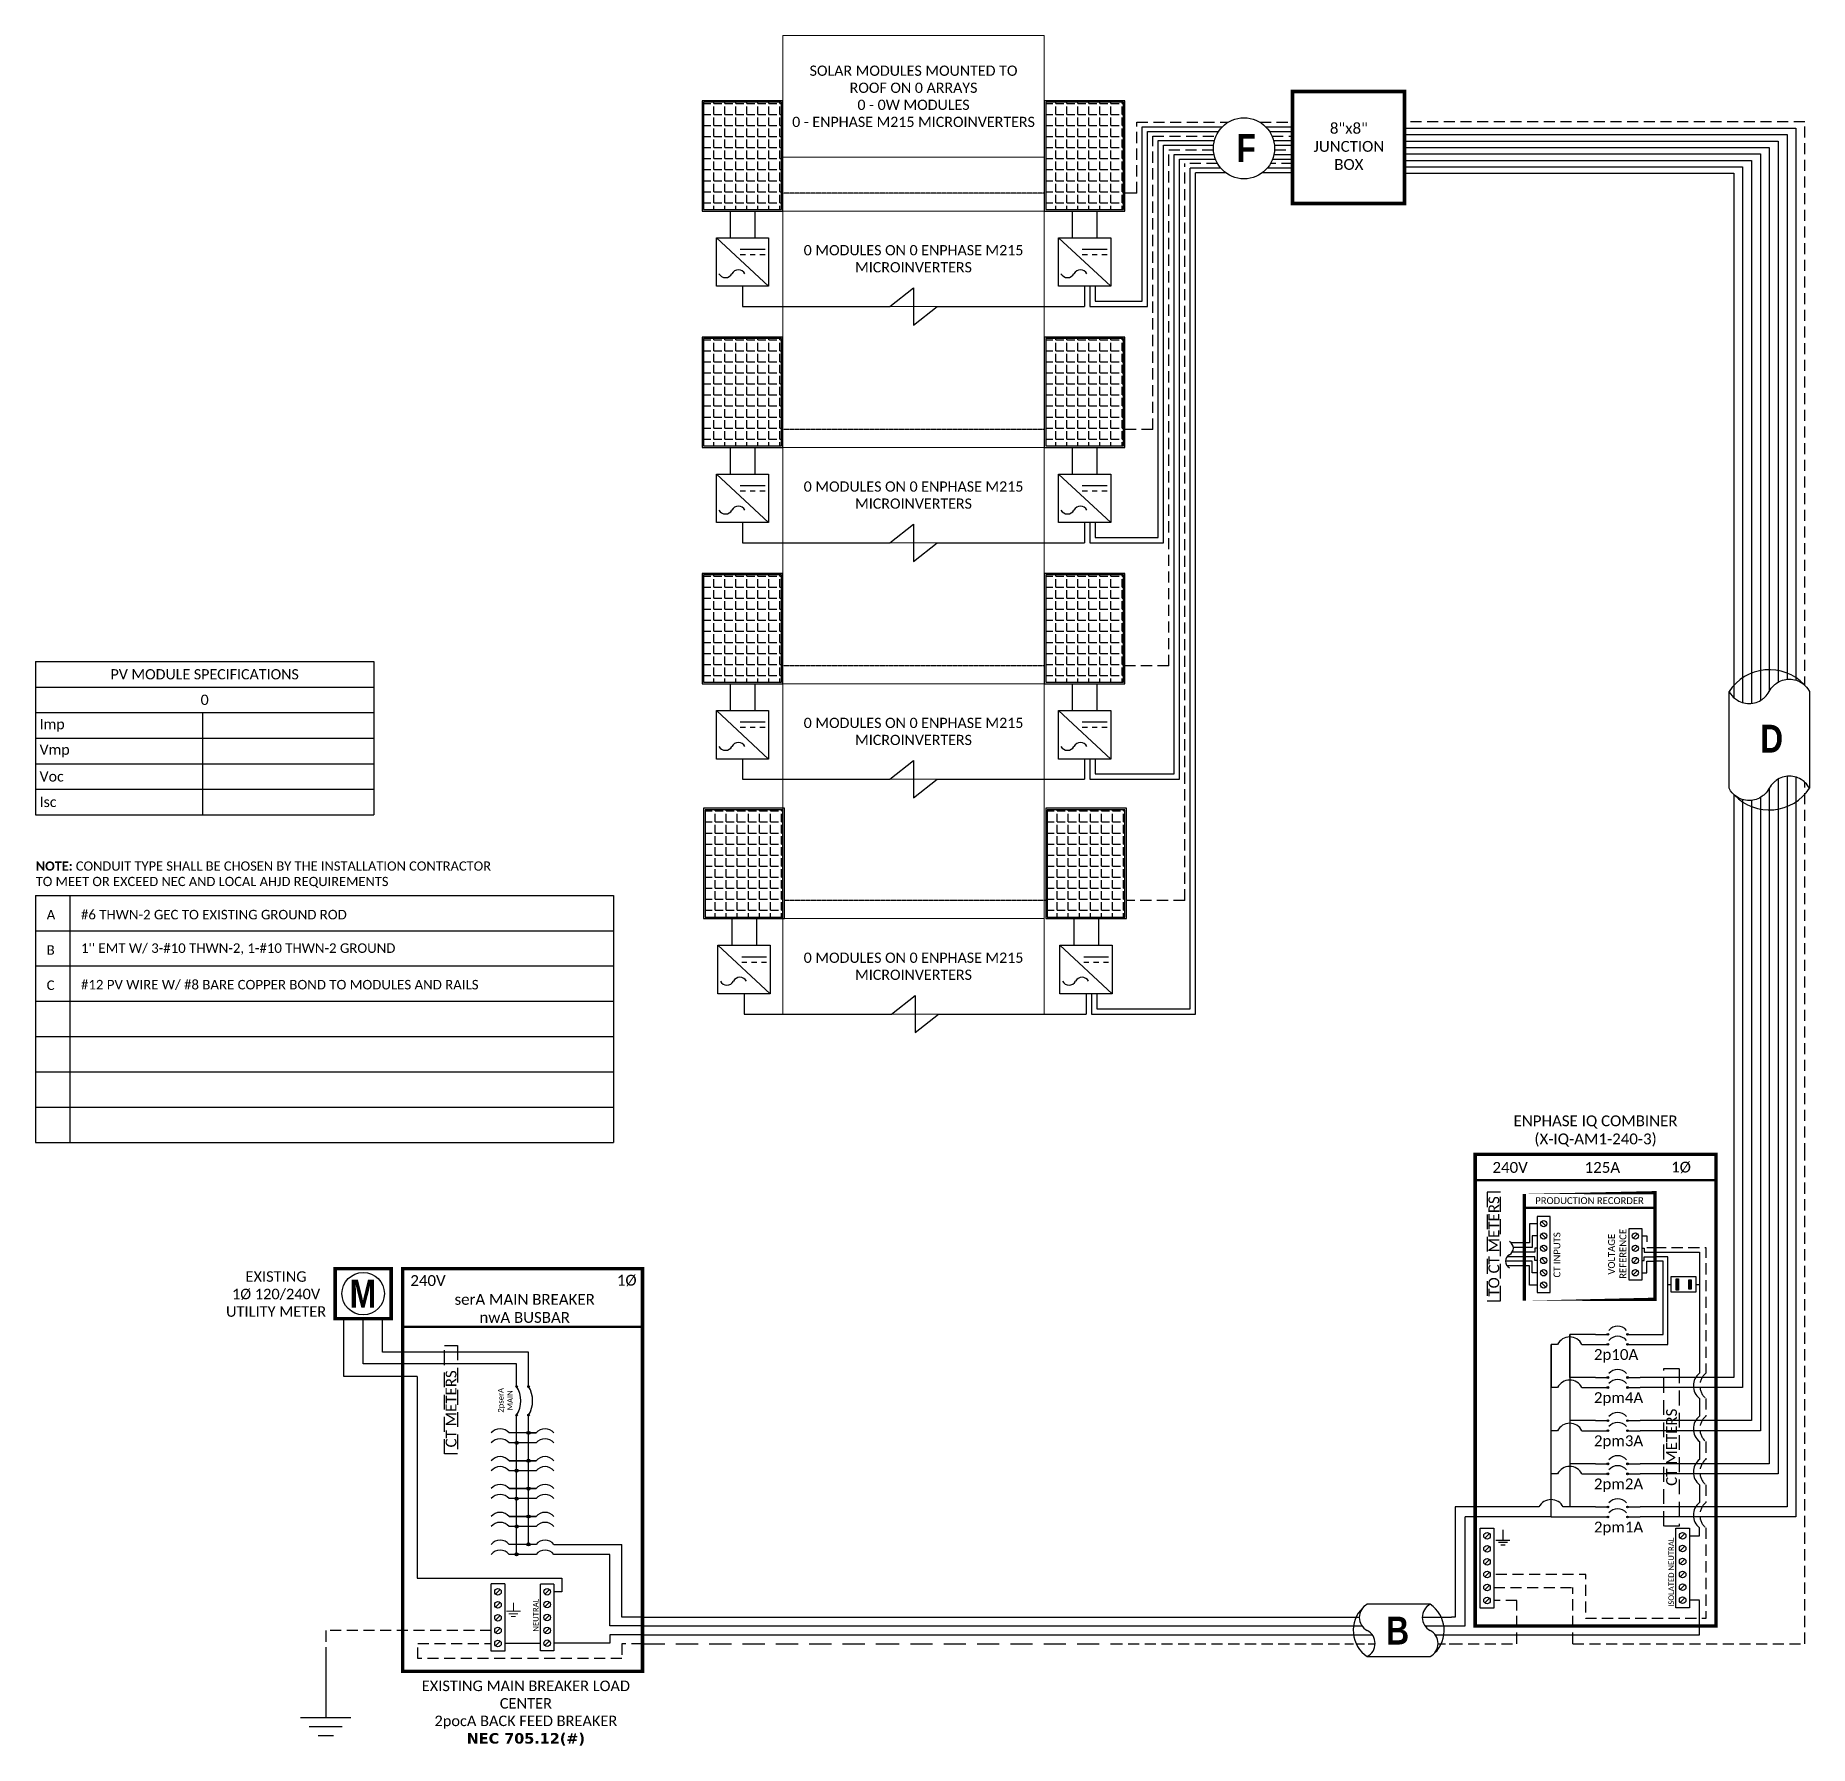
# Model space of a CAD drawing. Header units: feet. Extents: x 13749 to 14348, y 15298 to 15875.
import ezdxf

# ---------------------------------------------------------------- set-up
doc = ezdxf.new("R2010")
doc.units = ezdxf.units.FT
doc.header["$MEASUREMENT"] = 0
doc.linetypes.add('DASHED', pattern=[0.75, 0.5, -0.25])
doc.linetypes.add('HIDDEN', pattern=[0.375, 0.25, -0.125])
for name, color, linetype in [('E - MODULE', 7, 'Continuous'), ('ONE LINE BLOCKS', 7, 'Continuous'), ('TABLES', 7, 'Continuous'), ('TEXT', 7, 'Continuous'), ('Z - TITLEBLOCK TXT', 7, 'Continuous')]:
    doc.layers.add(name, color=color, linetype=linetype)
doc.styles.add('ONE LINE TXT', font='techb___.ttf')
doc.styles.get("Standard").update_dxf_attribs({"font": 'calibri.ttf'})

msp = doc.modelspace()

# ---------------------------------------------------------------- texts
at = {"color": 1, "linetype": 'Continuous', "char_height": 9.383282677011772, "attachment_point": 1, "style": 'ONE LINE TXT'}
for s, insert in [('{\\W1;\\C256;F}', (14154.45830034072, 15841.63603350742)), ('{\\W1;\\C256;B}', (14204.94346048975, 15341.35018855588))]:
    msp.add_mtext_dynamic_manual_height_columns(s, width=0.138532783265864, gutter_width=2.131672445536665, heights=[0], dxfattribs=dict(at, insert=insert))
at = {"color": 10, "insert": (13749.2685209419, 15596.22045954103), "char_height": 3.108958505840386, "attachment_point": 1}
msp.add_mtext_dynamic_manual_height_columns('\\A1;{\\fCalibri|b1|i0|c0|p34;NOTE:} {\\A0;\\H1.0052x;CONDUIT TYPE SHALL BE CHOSEN BY THE INSTALLATION CONTRACTOR\\PTO MEET OR EXCEED NEC AND LOCAL AHJD REQUIREMENTS}', width=164.3528282441708, gutter_width=0, heights=[9.890720793223181], dxfattribs=at)
at = {"color": 1, "insert": (13889.4213889735, 15410.84295284782), "char_height": 3.65759824216516, "attachment_point": 5, "rotation": 90}
msp.add_mtext_dynamic_manual_height_columns(' CT METERS', width=27.4516815760042, gutter_width=7.170123602891181, heights=[0], dxfattribs=at)

# ---------------------------------------------------------------- blocks, each defined once
blk = doc.blocks.new('*T28')
at = {"layer": 'Defpoints', "color": 8, "linetype": 'ByBlock', "lineweight": 0, "transparency": 16777216}
for p, q in [((0, 0), (88.16386767174117, 0)), ((0, 0), (0, -330.2104453285792)), ((88.16386767174117, 0), (88.16386767174117, -330.2104453285792)), ((0, -41.07609801769286), (88.16386767174117, -41.07609801769286)), ((0, -59.23865719003152), (88.16386767174117, -59.23865719003152)), ((0, -91.46009300948572), (88.16386767174117, -91.46009300948572)), ((0, -138.9917883161197), (88.16386767174117, -138.9917883161197)), ((0, -171.2132241355685), (88.16386767174117, -171.2132241355685)), ((0, -218.7449194422024), (88.16386767174117, -218.7449194422024)), ((0, -250.9663552616548), (88.16386767174117, -250.9663552616548)), ((0, -297.9890095091287), (88.16386767174117, -297.9890095091287)), ((0, -330.2104453285792), (88.16386767174117, -330.2104453285792))]:
    blk.add_line(p, q, dxfattribs=at)
at = {"color": 0, "linetype": 'Continuous', "transparency": 16777216, "char_height": 3.454398339822651, "width": 83.57399169750818, "attachment_point": 5}
for s, insert in [('{\\fCalibri|b0|i0|c0;SOLAR MODULES MOUNTED TO ROOF ON 0 ARRAYS^J0 - 0W MODULES^J0 - ENPHASE M215 MICROINVERTERS', (44.08193383587059, -20.53804900884643)), ('{\\fCalibri|b0|i0|c0;', (44.08193383587059, -50.15737760386401)), ('{\\fCalibri|b0|i0|c0;0 MODULES ON 0 ENPHASE M215 MICROINVERTERS', (44.08193383587059, -75.34937509975862)), ('{\\fCalibri|b0|i0|c0;', (44.08193383587059, -115.2259406628018)), ('{\\fCalibri|b0|i0|c0;0 MODULES ON 0 ENPHASE M215 MICROINVERTERS', (44.08193383587059, -155.1025062258432)), ('{\\fCalibri|b0|i0|c0;', (44.08193383587059, -194.9790717888845)), ('{\\fCalibri|b0|i0|c0;0 MODULES ON 0 ENPHASE M215 MICROINVERTERS', (44.08193383587059, -234.8556373519295)), ('{\\fCalibri|b0|i0|c0;', (44.08193383587059, -274.4776823853917)), ('{\\fCalibri|b0|i0|c0;0 MODULES ON 0 ENPHASE M215 MICROINVERTERS', (44.08193383587059, -314.0997274188539))]:
    blk.add_mtext(s, dxfattribs=dict(at, insert=insert))
blk = doc.blocks.new('*U14')
at = {"color": 7, "linetype": 'Continuous'}
for p, q in [((-7.14273261753624, 13.31379698112505), (-28.38670308841029, 13.31379698112505)), ((-28.38670308841029, -4.313796981125051), (-7.14273261753624, -4.313796981125051))]:
    blk.add_line(p, q, dxfattribs=at)
at = {"color": 7}
for p, q in [((-35.52943570594744, 8.999999999996362), (-31.05138576750414, 8.999999999996362)), ((-9.807415296628278, 8.999999999996362), (9.094947017729282e-13, 8.999999999996362))]:
    blk.add_line(p, q, dxfattribs=at)
at = {"color": 10}
for p, q in [((-35.52943570594744, 5.999999999996362), (-30.11481272106539, 5.999999999992724)), ((-8.870842250205897, 5.999999999992724), (9.094947017729282e-13, 5.999999999992724))]:
    blk.add_line(p, q, dxfattribs=at)
at = {"color": 253}
for p, q in [((-35.52943570594744, 2.999999999996362), (-26.6585934557479, 2.999999999996362)), ((-5.414622984878406, 2.999999999996362), (9.094947017729282e-13, 2.999999999992724))]:
    blk.add_line(p, q, dxfattribs=at)
at = {"color": 92, "linetype": 'HIDDEN', "ltscale": 10}
for p, q in [((-4.478049938447839, -3.637978807091713e-12), (0, 0)), ((-35.52943570594744, -3.637978807091713e-12), (-25.72202040931734, -3.637978807091713e-12))]:
    blk.add_line(p, q, dxfattribs=at)
at = {"color": 7, "linetype": 'Continuous'}
for centre, start, end in [((-22.53670101713578, 4.499999999989086), 133.9732389627104, 236.4264841729064), ((-12.99273468881074, 4.499999999989086), 313.9732389627104, 56.4264841729064)]:
    blk.add_arc(centre, 10.57854155630173, start, end, dxfattribs=at)
at = {"linetype": 'Continuous'}
for centre, start, end in [((-26.07656823981961, 8.906898490567983), 117.6639225845625, 242.3360774153913), ((-4.832597768944652, 8.906898490546155), 117.6639225845625, 242.3360774153913), ((-30.69683793700187, 0.09310150943201734), 297.6639225845625, 62.33607741539132), ((-9.452867466132375, 0.09310150943201734), 297.6639225845625, 62.33607741539132)]:
    blk.add_arc(centre, 4.975688628201564, start, end, dxfattribs=at)
blk = doc.blocks.new('*U16')
at = {"color": 7}
blk.add_line((-79.14105710962394, 8.999999999996362), (0, 9), dxfattribs=at)
at = {"color": 10}
blk.add_line((-79.14105710962394, 5.999999999996362), (0, 6), dxfattribs=at)
at = {"color": 253}
blk.add_line((-79.14105710962394, 2.999999999996362), (0, 3), dxfattribs=at)
at = {"color": 92, "linetype": 'HIDDEN', "ltscale": 15}
blk.add_line((-79.14105710962394, -3.637978807091713e-12), (0, 0), dxfattribs=at)
blk = doc.blocks.new('*U21')
at = {"color": 7}
blk.add_line((-79.14105710962303, 8.999999999996362), (9.094947017729282e-13, 8.999999999996362), dxfattribs=at)
at = {"color": 10}
blk.add_line((-79.14105710962303, 5.999999999996362), (9.094947017729282e-13, 5.999999999996362), dxfattribs=at)
at = {"color": 253}
blk.add_line((-79.14105710962303, 2.999999999996362), (9.094947017729282e-13, 2.999999999996362), dxfattribs=at)
at = {"color": 92, "linetype": 'DASHED', "ltscale": 15}
blk.add_line((-79.14105710962303, -3.637978807091713e-12), (9.094947017729282e-13, -3.637978807091713e-12), dxfattribs=at)
blk = doc.blocks.new('breakerPanel')
at = {"linetype": 'Continuous'}
h = blk.add_hatch(color=1, dxfattribs=at)
h.dxf.hatch_style = 1
edge = h.paths.add_edge_path()
edge.add_arc((-42.47287780749139, 86.79555332105156), 0.2909504558996183, 0, 360)
h = blk.add_hatch(color=1, dxfattribs=at)
h.dxf.hatch_style = 1
edge = h.paths.add_edge_path()
edge.add_arc((-38.44367538394545, 86.79555332105156), 0.2909504558996183, 0, 360)
h = blk.add_hatch(color=1, dxfattribs=at)
h.dxf.hatch_style = 1
edge = h.paths.add_edge_path()
edge.add_arc((-42.47287780749139, 77.16403163819996), 0.2909504558996183, 0, 360)
h = blk.add_hatch(color=1, dxfattribs=at)
h.dxf.hatch_style = 1
edge = h.paths.add_edge_path()
edge.add_arc((-38.44367538394545, 77.16403163819996), 0.2909504558996183, 0, 360)
h = blk.add_hatch(color=1, dxfattribs=at)
h.dxf.hatch_style = 1
edge = h.paths.add_edge_path()
edge.add_arc((-42.47287780749321, 67.78379748779116), 0.5280509861124164, 0, 360)
h = blk.add_hatch(color=1, dxfattribs=at)
h.dxf.hatch_style = 1
edge = h.paths.add_edge_path()
edge.add_arc((-38.44367538394545, 71.16274437391621), 0.5280509861124164, 0, 360)
h = blk.add_hatch(color=1, dxfattribs=at)
h.dxf.hatch_style = 1
edge = h.paths.add_edge_path()
edge.add_arc((-38.44367538394545, 61.76004240136899), 0.5280509861124164, 0, 360)
h = blk.add_hatch(color=1, dxfattribs=at)
h.dxf.hatch_style = 1
edge = h.paths.add_edge_path()
edge.add_arc((-42.47287780749502, 58.38109551524758), 0.5280509861124164, 0, 360)
h = blk.add_hatch(color=1, dxfattribs=at)
h.dxf.hatch_style = 1
edge = h.paths.add_edge_path()
edge.add_arc((-42.47287780749502, 48.97839354270036), 0.5280509861124164, 0, 360)
h = blk.add_hatch(color=1, dxfattribs=at)
h.dxf.hatch_style = 1
edge = h.paths.add_edge_path()
edge.add_arc((-38.44367538394545, 52.35734042882541), 0.5280509861124164, 0, 360)
h = blk.add_hatch(color=1, dxfattribs=at)
h.dxf.hatch_style = 1
edge = h.paths.add_edge_path()
edge.add_arc((-38.44367538394545, 42.95463845628183), 0.5280509861124164, 0, 360)
h = blk.add_hatch(color=1, dxfattribs=at)
h.dxf.hatch_style = 1
edge = h.paths.add_edge_path()
edge.add_arc((-42.47287780749502, 39.57569157015678), 0.5280509861124164, 0, 360)
h = blk.add_hatch(color=1, dxfattribs=at)
h.dxf.hatch_style = 1
edge = h.paths.add_edge_path()
edge.add_arc((-42.47287780749684, 30.17298959759137), 0.5280509861124164, 0, 360)
h = blk.add_hatch(color=1, dxfattribs=at)
h.dxf.hatch_style = 1
edge = h.paths.add_edge_path()
edge.add_arc((-38.44367538394545, 33.55193648371642), 0.5280509861124164, 0, 360)
at = {"color": 253, "linetype": 'Continuous'}
for p, q in [((-100.7303590753054, 90.20002519472837), (-100.7303590753036, 109.6966648763446)), ((-76.03501279526063, 90.20002519472837), (-100.7303590753054, 90.20002519472837)), ((-76.03501279526063, 90.20002519472837), (-76.03501279526063, 22.15837522150468)), ((-76.03501279526063, 22.15837522150468), (-27.24705362140412, 22.15837522150468)), ((-27.24705362140412, 22.15837522150468), (-27.24705362140412, 17.56533789245441)), ((-27.24705362140412, 17.56533789245441), (-29.8870921075013, 17.56533789245441)), ((-11.0097081009153, 0.1634453930819291), (-29.8870921075013, 0.1634453930819291)), ((0, 3.00000000001819), (-11.0097081009153, 3.00000000001819)), ((-11.0097081009153, 3.00000000001819), (-11.0097081009153, 0.1634453930819291))]:
    blk.add_line(p, q, dxfattribs=at)
at = {"color": 10, "linetype": 'Continuous'}
for p, q in [((-94.24464934527168, 94.51227852207012), (-94.24464934527168, 109.6966648763446)), ((-42.47287780749321, 94.51227852207012), (-94.24464934527168, 94.51227852207012)), ((-42.47287780749139, 87.08650377695085), (-42.47287780749321, 94.51227852207012)), ((-42.47287780749684, 30.17298959759137), (-42.47287780749139, 76.87308118230067)), ((-35.88124609298939, 67.78379748779116), (-45.03530709845472, 67.78379748779116)), ((-35.88124609298939, 58.38109551524758), (-45.03530709845472, 58.38109551524758)), ((-35.88124609298939, 48.97839354270036), (-45.03530709845472, 48.97839354270036)), ((-35.88124609298939, 39.57569157015678), (-45.03530709845472, 39.57569157015678)), ((-35.88124609298939, 30.17298959759137), (-45.03530709845472, 30.17298959759137)), ((-10.98031765184896, 30.17298959760956), (-29.88709210749766, 30.17298959760956)), ((-10.98031765184896, 6.00000000001819), (-10.98031765184896, 30.17298959760956)), ((0, 6.00000000001819), (-10.98031765184896, 6.00000000001819))]:
    blk.add_line(p, q, dxfattribs=at)
at = {"color": 7, "linetype": 'Continuous'}
for p, q in [((-87.75193899443366, 98.34209528298743), (-87.75193899443184, 109.6966648763446)), ((-38.44367538394727, 98.34209528299107), (-87.75193899443366, 98.34209528298743)), ((-38.44367538394545, 87.08650377695085), (-38.44367538394545, 98.34209528298743)), ((-38.44367538394545, 61.76004240136899), (-38.44367538394545, 76.87308118230067)), ((-35.88124609298939, 71.16274437391621), (-45.03530709845472, 71.16274437391621)), ((-38.44367538394545, 71.16274437391621), (-35.88124609298939, 71.16274437391621)), ((-45.03530709845472, 61.76004240136899), (-35.88124609298939, 61.76004240136899)), ((-35.88124609298939, 61.76004240136899), (-45.03530709845472, 61.76004240136899)), ((-38.44367538394545, 52.35734042882541), (-38.44367538394545, 61.76004240136899)), ((-45.03530709845472, 52.35734042882541), (-35.88124609298939, 52.35734042882541)), ((-35.88124609298939, 52.35734042882541), (-45.03530709845472, 52.35734042882541)), ((-38.44367538394545, 42.95463845628183), (-38.44367538394545, 52.35734042882541)), ((-45.03530709845472, 42.95463845628183), (-35.88124609298939, 42.95463845628183)), ((-35.88124609298939, 42.95463845628183), (-45.03530709845472, 42.95463845628183)), ((-38.44367538394545, 33.55193648371642), (-38.44367538394545, 42.95463845628183)), ((-35.88124609298939, 33.55193648371642), (-45.03530709845472, 33.55193648371642)), ((-6.958625373421455, 8.999999999996362), (-6.95862537337598, 33.55193648368004))]:
    blk.add_line(p, q, dxfattribs=at)
at = {"lineweight": 50}
blk.add_line((-80.91655319144229, 106.9481273167185), (0, 106.9481273167185), dxfattribs=at)
at = {"color": 7}
for p, q in [((-29.88709210749948, 33.55193648371642), (-6.958625373374161, 33.5519364836764)), ((0, 9), (-6.958625373421455, 8.999999999996362))]:
    blk.add_line(p, q, dxfattribs=at)
at = {"color": 1, "linetype": 'Continuous'}
for p, q in [((-51.02946108394281, -2.505092970568512), (-51.02946108394281, 20.23387625610485)), ((-46.49076722861537, 20.23387625610485), (-51.02946108394281, 20.23387625610485)), ((-46.49076722861537, 20.23387625610485), (-46.49076722861537, -2.505092970568512)), ((-34.4257859628251, -2.432906173409719), (-34.42578596282692, 20.1616894589497)), ((-29.8870921075013, 20.16168945894606), (-34.4257859628251, 20.16168945894606)), ((-29.8870921075013, 20.1616894589497), (-29.8870921075013, -2.432906173409719)), ((-46.49076722861537, -2.505092970568512), (-51.02946108394281, -2.505092970568512)), ((-29.8870921075013, -2.432906173409719), (-34.4257859628251, -2.432906173409719))]:
    blk.add_line(p, q, dxfattribs=at)
at = {"color": 4, "linetype": 'Continuous'}
for p, q in [((-47.97411016051592, 18.27915509107333), (-49.54611815204044, 16.70714709953972)), ((-31.37043503940185, 18.3513418882103), (-32.94244303092455, 16.77933389667669)), ((-47.97411016051592, 13.92868196623022), (-49.54611815204044, 12.35667397469661)), ((-31.37043503940185, 14.00086876336718), (-32.94244303092455, 12.4288607718554)), ((-47.97411016051592, 9.578208841387095), (-49.54611815204044, 8.006200849853485)), ((-31.37043503940185, 9.65039563852406), (-32.94244303092455, 8.078387647012278)), ((-47.97411016051592, 5.227735716543975), (-49.54611815204044, 3.655727725010365)), ((-47.97411016051228, 0.8772625917008554), (-49.54611815203498, -0.6947453998327546)), ((-31.37043503940185, 5.299922513702768), (-32.94244303092455, 3.727914522169158)), ((-31.37043503940185, 0.949449388859648), (-32.94244303092455, -0.622558602673962))]:
    blk.add_line(p, q, dxfattribs=at)
at = {"color": 92, "linetype": 'HIDDEN', "ltscale": 15}
for p, q in [((-51.02946108394281, 4.441731720766256), (-106.8916001157031, 4.441731720766256)), ((-106.8916001157031, 4.441731720766256), (-106.8916001157031, -4.87438598116205)), ((-75.84282630293455, -4.955775758582604), (-75.84282630293455, 0.09125859592313645)), ((-75.84282630293455, 0.09125859592313645), (-51.02946108394281, 0.09125859592313645)), ((0, 0), (-6.958625373417817, -3.637978807091713e-12)), ((-6.958625373417817, -4.955775758582604), (-75.84282630293455, -4.955775758582604)), ((-6.958625373417817, -3.637978807091713e-12), (-6.958625373417817, -4.955775758582604))]:
    blk.add_line(p, q, dxfattribs=at)
at = {"color": 92, "linetype": 'Continuous', "ltscale": 15}
blk.add_line((-34.4257859628251, 0.09125859592313645), (-46.49076722861537, 0.09125859592313645), dxfattribs=at)
at = {"color": 92, "ltscale": 15}
blk.add_line((-106.8916001157031, -4.87438598116205), (-106.8916001157031, -24.83542790230786), dxfattribs=at)
at = {"lineweight": 50, "const_width": 1.185332763664635}
for points in [[(-103.6736613218873, 109.6966648763446), (-103.6736613218873, 126.593895877013), (-84.8156373686561, 126.593895877013), (-84.8156373686561, 109.6966648763446)], [(-80.91655319144229, -9.295786066148139), (-80.91655319144229, 126.593895877013), (0, 126.593895877013), (0, -9.295786066148139)]]:
    blk.add_lwpolyline(points, close=True, dxfattribs=at)
at = {"color": 92, "linetype": 'Continuous', "lineweight": 5, "ltscale": 0.05, "flags": 128}
for points in [[(-43.53647432308026, 13.813563782438), (-43.53647432308389, 10.96744140803276)], [(-45.87751266432861, 10.96744140803276), (-41.19543598182827, 10.96744140803276)], [(-42.00685107860954, 10.10001257765543), (-45.06609756754733, 10.10001257765543)], [(-42.81826617539627, 9.232583747256285), (-44.25468247076242, 9.232583747256285)]]:
    blk.add_lwpolyline(points, dxfattribs=at)
at = {"color": 92, "linetype": 'Continuous', "ltscale": 4, "flags": 128}
for points in [[(-115.3727313172185, -24.83542790230786), (-98.41046891418773, -24.83542790230786)], [(-101.3500695919956, -27.97795555289122), (-112.4331306394088, -27.97795555289122)], [(-104.2896702698054, -31.12048320349277), (-109.4935299615991, -31.12048320349277)]]:
    blk.add_lwpolyline(points, dxfattribs=at)
at = {"linetype": 'Continuous'}
blk.add_circle((-94.24464934527168, 118.1452803766806), 7.153048953988936, dxfattribs=at)
at = {"color": 1, "linetype": 'Continuous'}
for centre, radius in [((-42.47287780749139, 86.79555332105156), 0.2909504558996183), ((-38.44367538394545, 86.79555332105156), 0.2909504558996183), ((-42.47287780749139, 77.16403163819996), 0.2909504558996183), ((-38.44367538394545, 77.16403163819996), 0.2909504558996183), ((-42.47287780749321, 67.78379748779116), 0.5280509861124164), ((-38.44367538394545, 71.16274437391621), 0.5280509861124164), ((-38.44367538394545, 61.76004240136899), 0.5280509861124164), ((-42.47287780749502, 58.38109551524758), 0.5280509861124164), ((-42.47287780749502, 48.97839354270036), 0.5280509861124164), ((-38.44367538394545, 52.35734042882541), 0.5280509861124164), ((-38.44367538394545, 42.95463845628183), 0.5280509861124164), ((-42.47287780749502, 39.57569157015678), 0.5280509861124164), ((-42.47287780749684, 30.17298959759137), 0.5280509861124164), ((-38.44367538394545, 33.55193648371642), 0.5280509861124164)]:
    blk.add_circle(centre, radius, dxfattribs=at)
at = {"color": 4, "linetype": 'Continuous'}
for centre in [(-48.76011415627909, 17.49315109529562), (-32.1564390351632, 17.56533789245441), (-48.76011415627909, 13.1426779704525), (-32.1564390351632, 13.21486476761129), (-48.76011415627909, 8.792204845609376), (-32.1564390351632, 8.864391642768169), (-48.76011415627909, 4.441731720766256), (-48.76011415627909, 0.09125859592313645), (-32.1564390351632, 4.513918517925049), (-32.1564390351632, 0.1634453930819291)]:
    blk.add_circle(centre, 1.111577510887078, dxfattribs=at)
at = {"color": 1, "linetype": 'Continuous'}
for centre, radius, start, end in [((-50.14118143142514, 81.97979247962576), 9.055077744040508, 327.8708244926741, 32.12917550732588), ((-46.1119790078792, 81.97979247962576), 9.055077744040508, 327.8708244926741, 32.12917550732588), ((-48.03238409119876, 68.61751082151022), 3.932007672516098, 40.33920141311549, 139.6607985868845), ((-32.88416910024353, 68.61751082151022), 3.932007672516098, 40.33920141311549, 139.6607985868845), ((-48.03238409119876, 65.23856393538517), 3.932007672516098, 40.33920141311549, 139.6607985868845), ((-32.88416910024353, 65.23856393538517), 3.932007672516098, 40.33920141311549, 139.6607985868845), ((-48.03238409119876, 59.21480884896664), 3.932007672516098, 40.33920141311549, 139.6607985868845), ((-32.88416910024353, 59.21480884896664), 3.932007672516098, 40.33920141311549, 139.6607985868845), ((-48.03238409119876, 55.83586196284159), 3.932007672516098, 40.33920141311549, 139.6607985868845), ((-32.88416910024353, 55.83586196284159), 3.932007672516098, 40.33920141311549, 139.6607985868845), ((-48.03238409119876, 49.81210687642306), 3.932007672516098, 40.33920141311549, 139.6607985868845), ((-48.03238409119876, 46.43315999029801), 3.932007672516098, 40.33920141311549, 139.6607985868845), ((-32.88416910024353, 49.81210687642306), 3.932007672516098, 40.33920141311549, 139.6607985868845), ((-32.88416910024353, 46.43315999029801), 3.932007672516098, 40.33920141311549, 139.6607985868845), ((-48.03238409119876, 40.40940490387584), 3.932007672516098, 40.33920141311549, 139.6607985868845), ((-32.88416910024353, 40.40940490387584), 3.932007672516098, 40.33920141311549, 139.6607985868845), ((-48.03238409119876, 37.03045801775079), 3.932007672516098, 40.33920141311549, 139.6607985868845), ((-32.88416910024353, 37.03045801775079), 3.932007672516098, 40.33920141311549, 139.6607985868845), ((-48.03238409119876, 31.00670293131043), 3.932007672516098, 40.33920141311549, 139.6607985868845), ((-48.03238409119876, 27.62775604520721), 3.932007672516098, 40.33920141311549, 139.6607985868845), ((-32.88416910024353, 31.00670293131043), 3.932007672516098, 40.33920141311549, 139.6607985868845), ((-32.88416910024353, 27.62775604520721), 3.932007672516098, 40.33920141311549, 139.6607985868845)]:
    blk.add_arc(centre, radius, start, end, dxfattribs=at)
at = {"color": 253, "linetype": 'Continuous', "style": 'ONE LINE TXT'}
blk.add_text('M', height=9.383282676953176, dxfattribs=at).set_placement((-98.80442891325947, 113.4292033659767))
at = {"color": 4, "linetype": 'Continuous'}
blk.add_text('NEUTRAL', height=1.874334766554741, rotation=90, dxfattribs=at).set_placement((-35.08231925735709, 4.081593411287031))
at = {"color": 1, "attachment_point": 5}
for s, width, gutter_width, heights, insert, char_height in [('EXISTING\\P1Ø 120/240V UTILITY METER', 37.80667047990212, 7.170123602891181, [0], (-123.6441380706474, 117.9969110056372), 3.543298297097499), ('240V', 0.1480620958035672, 0.75, [0], (-72.38596292787952, 122.5388641736099), 3.65759824216516), ('1Ø', 0.1480620958035672, 0.75, [0], (-5.313574516361768, 122.5388641736099), 3.65759824216516), ('serA MAIN BREAKER\\PnwA BUSBAR', 72.4998475968122, 0.75, [0], (-39.75165959261903, 113.1409788170386), 3.65759824216516), ('EXISTING MAIN BREAKER LOAD CENTER\\P2pocA BACK FEED BREAKER \\P{\\fVerdana|b1|i0|c0|p34;NEC 705.12(#)}', 79.26269925214874, 97.94332303343617, [154.4920519414637], (-39.34725254311525, -23.38331273830408), 3.543298297097499)]:
    blk.add_mtext_dynamic_manual_height_columns(s, width=width, gutter_width=gutter_width, heights=heights, dxfattribs=dict(at, insert=insert, char_height=char_height))
at = {"color": 4, "linetype": 'Continuous', "insert": (-46.25080924593203, 82.15055889181531), "char_height": 1.874334766554741, "attachment_point": 5, "rotation": 90}
blk.add_mtext_dynamic_manual_height_columns('2pserA\\PMAIN', width=0.1480620958035672, gutter_width=0.75, heights=[0], dxfattribs=at)
blk = doc.blocks.new('*U23')
at = {"color": 7}
blk.add_blockref('breakerPanel', (0, 0), dxfattribs=at)
blk = doc.blocks.new('8x8box')
at = {"lineweight": 50, "const_width": 1.185332763664635}
blk.add_lwpolyline([(37.78118564276792, 0), (0, 0), (0, 37.78118564293254), (37.78118564276792, 37.78118564293254)], close=True, dxfattribs=at)
at = {"color": 1, "insert": (19.03384073957204, 19.25851695775782), "char_height": 3.65759824216516, "attachment_point": 5}
blk.add_mtext_dynamic_manual_height_columns('8"x8"  JUNCTION BOX ', width=0.4766917546635341, gutter_width=7.170123602891181, heights=[0], dxfattribs=at)
blk = doc.blocks.new('*T29')
at = {"color": 0, "lineweight": -2, "transparency": 16777216}
for p, q in [((0, 0), (114.1854929996152, 0)), ((0, 0), (0, -51.69405515626204)), ((114.1854929996152, 0), (114.1854929996152, -51.69405515626204)), ((0, -8.615675859377006), (114.1854929996152, -8.615675859377006)), ((0, -17.23135171875401), (114.1854929996152, -17.23135171875401)), ((56.40758833595828, -17.23135171875401), (56.40758833595828, -51.69405515626204)), ((0, -25.84702757813102), (114.1854929996152, -25.84702757813102)), ((0, -34.46270343750803), (114.1854929996152, -34.46270343750803)), ((0, -43.07837929688503), (114.1854929996152, -43.07837929688503)), ((0, -51.69405515626204), (114.1854929996152, -51.69405515626204))]:
    blk.add_line(p, q, dxfattribs=at)
at = {"color": 0, "linetype": 'Continuous', "transparency": 16777216, "char_height": 3.454398339844223}
for s, insert, width, attachment_point in [('{\\fCalibri|b0|i0|c0;PV MODULE SPECIFICATIONS', (57.09274649980762, -4.307837929689413), 111.4329572375142, 5), ('{\\fCalibri|b0|i0|c0;0', (57.09274649980762, -12.92351378906642), 111.4329572375142, 5), ('{\\fCalibri|b0|i0|c0;Imp', (1.376267881050808, -21.53918964844343), 53.6550525738577, 4), ('{\\fCalibri|b0|i0|c0;', (57.78385621700909, -21.53918964844343), 55.02536890155664, 4), ('{\\fCalibri|b0|i0|c0;Vmp', (1.376267881050808, -30.15486550782043), 53.6550525738577, 4), ('{\\fCalibri|b0|i0|c0;', (57.78385621700909, -30.15486550782043), 55.02536890155664, 4), ('{\\fCalibri|b0|i0|c0;Voc', (1.376267881050808, -38.77054136719744), 53.6550525738577, 4), ('{\\fCalibri|b0|i0|c0;', (57.78385621700909, -38.77054136719744), 55.02536890155664, 4), ('{\\fCalibri|b0|i0|c0;Isc', (1.376267881050808, -47.38621722657444), 53.6550525738577, 4), ('{\\fCalibri|b0|i0|c0;', (57.78385621700909, -47.38621722657444), 55.02536890155664, 4)]:
    blk.add_mtext(s, dxfattribs=dict(at, insert=insert, width=width, attachment_point=attachment_point))
blk = doc.blocks.new('*U18')
at = {"color": 7}
blk.add_line((-79.14105710962394, 9), (0, 9), dxfattribs=at)
at = {"color": 10}
blk.add_line((-79.14105710962394, 6), (0, 5.999999999947249), dxfattribs=at)
at = {"color": 253}
blk.add_line((-79.14105710962394, 3), (0, 3), dxfattribs=at)
at = {"color": 92, "linetype": 'DASHED', "ltscale": 15}
blk.add_line((-79.14105710962394, 0), (0, 0), dxfattribs=at)
blk = doc.blocks.new('*T27')
at = {"linetype": 'ByBlock', "lineweight": -2, "transparency": 16777216}
for p, q in [((0, 0), (195.0959959807406, 0)), ((0, 0), (0, -83.274757008905)), ((11.58239443359525, 0), (11.58239443359525, -83.274757008905)), ((195.0959959807406, 0), (195.0959959807406, -83.274757008905)), ((0, -11.83992100629257), (195.0959959807406, -11.83992100629257)), ((0, -23.74572700672798), (195.0959959807406, -23.74572700672798)), ((0, -35.65153300716338), (195.0959959807406, -35.65153300716338)), ((0, -47.55733900759878), (195.0959959807406, -47.55733900759878)), ((0, -59.46314500803419), (195.0959959807406, -59.46314500803419)), ((0, -71.3689510084696), (195.0959959807406, -71.3689510084696)), ((0, -83.274757008905), (195.0959959807406, -83.274757008905))]:
    blk.add_line(p, q, dxfattribs=at)
at = {"color": 0, "linetype": 'Continuous', "transparency": 16777216, "char_height": 3.211893464472944, "attachment_point": 7}
for s, insert, width in [('{\\fCalibri|b0|i0|c0;A', (3.778698193496894, -8.061222812793858), 4.024998046600176), ('{\\fCalibri|b0|i0|c0;#6 THWN-2 GEC TO EXISTING GROUND ROD', (15.36109262709215, -8.061222812793858), 175.9562051601511), ('{\\fCalibri|b0|i0|c0;B', (3.778698193496894, -19.96702881322926), 4.024998046600176), ("{\\fCalibri|b0|i0|c0;1'' EMT W/ 3-#10 THWN-2, 1-#10 THWN-2 GROUND", (15.36109262709215, -19.96702881322926), 175.9562051601511), ('{\\fCalibri|b0|i0|c0;C', (3.778698193496894, -31.87283481366467), 4.024998046600176), ('{\\fCalibri|b0|i0|c0;#12 PV WIRE W/ #8 BARE COPPER BOND TO MODULES AND RAILS', (15.36109262709215, -31.87283481366467), 175.9562051601511), ('{\\fCalibri|b0|i0|c0;', (3.778698193496894, -43.77864081410007), 4.024998046600176), ('{\\fCalibri|b0|i0|c0;', (15.36109262709215, -43.77864081410007), 175.9562051601511), ('{\\fCalibri|b0|i0|c0;', (3.778698193496894, -55.68444681453548), 4.024998046600176), ('{\\fCalibri|b0|i0|c0;', (15.36109262709215, -55.68444681453548), 175.9562051601511), ('{\\fCalibri|b0|i0|c0;', (3.778698193496894, -67.59025281497088), 4.024998046600176), ('{\\fCalibri|b0|i0|c0;', (15.36109262709215, -67.59025281497088), 175.9562051601511), ('{\\fCalibri|b0|i0|c0;', (3.778698193496894, -79.49605881540629), 4.024998046600176), ('{\\fCalibri|b0|i0|c0;', (15.36109262709215, -79.49605881540629), 175.9562051601511)]:
    blk.add_mtext(s, dxfattribs=dict(at, insert=insert, width=width))
blk = doc.blocks.new('*U24')
at = {"color": 7}
blk.add_wipeout([(-13.5741437177985, -16.35893752202906), (-13.574143717798504, 16.358937523127132), (-13.043193926316887, 15.491452446324232), (-13.043193926298278, 15.491452446296314), (-13.043193926298278, 15.491452446296314), (-12.573173934166997, 14.89306314283862), (-12.15619393923116, 14.450684018210936), (-11.781189138498382, 14.107131829761023), (-11.380345833768159, 13.789112994710145), (-10.745075029558253, 13.354632677244105), (-10.236323796422623, 13.07541902856628), (-9.68648835202235, 12.823988974860818), (-9.128535063469078, 12.622247929027168), (-8.548703194945647, 12.459266146270572), (-7.974217223778215, 12.346294834471692), (-7.390425431274021, 12.277318041655654), (-6.7831710891864265, 12.25449416280383), (-6.194825384101447, 12.277318041655654), (-5.595193895681183, 12.347718456689279), (-5.020806922632749, 12.461286771359305), (-4.436025149117663, 12.623487858060791), (-3.8910406115900478, 12.825412597078405), (-3.3374432394260793, 13.073765789859436), (-2.8186931982556, 13.361383401978074), (-2.3612229806574714, 13.66489047502131), (-2.042251104190255, 13.905482630524006), (-1.855243694318844, 14.05082986705252), (-1.3940115489337543, 14.465746859784431), (-1.0377173889888542, 14.85953913568131), (-0.6790472746322324, 15.300862024468636), (-0.32483207478391773, 15.801058580623696), (-1.3556907273184383e-12, 16.3589375230806), (0.32483207478353604, 16.916816465537508), (0.6790472746318498, 17.41701302169257), (1.037717388988468, 17.85833591047524), (1.3940115489333718, 18.25212818637212), (1.8552436943184614, 18.667045179108676), (2.042251104189871, 18.812392415632544), (2.3612229806570886, 19.05298457113524), (2.8186931982552172, 19.356491644183123), (3.3374432394233695, 19.644109256301768), (3.8910406115873357, 19.8924624490828), (4.43602514911728, 20.094387188100413), (5.020806922632369, 20.2565882748019), (5.595193895680798, 20.370156589471925), (6.194825384101063, 20.440557004505543), (6.783171089186043, 20.463380883357374), (7.390425431273638, 20.440557004505543), (7.974217223777832, 20.371580211689512), (8.548703194945263, 20.258608899890625), (9.128535063468696, 20.095627117129382), (9.68648835202197, 19.893886071300386), (10.236323796422242, 19.642456017594924), (10.745075029557873, 19.363242368917092), (11.380345833767779, 18.92876205145106), (11.781189138498, 18.61074321640018), (12.156193939230775, 18.26719102795027), (12.573173934166613, 17.824811903322576), (13.043193926297894, 17.22642259986489), (13.043193926297894, 17.22642259986489), (13.043193926316503, 17.226422599836972), (13.574143717800448, 16.358937523029418), (13.57414371780278, -16.358937523122478), (13.043193926321162, -15.491452446324228), (13.043193926304879, -15.49145244629631), (13.043193926304879, -15.49145244629631), (12.5731739341736, -14.893063142838624), (12.156193939237763, -14.450684018210936), (11.781189138502658, -14.107131829761023), (11.380345833774761, -13.789112994710141), (10.74507502956253, -13.354632677244108), (10.2363237964269, -13.07541902856628), (9.686488352026627, -12.823988974860818), (9.12853506347568, -12.622247929027164), (8.548703194952248, -12.459266146265922), (7.974217223782491, -12.346294834467038), (7.390425431280622, -12.277318041651004), (6.7831710891907, -12.254494162799176), (6.194825384105721, -12.277318041651004), (5.595193895687783, -12.347718456689279), (5.020806922637027, -12.461286771359305), (4.436025149121938, -12.623487858060788), (3.8910406115943204, -12.825412597078405), (3.337443239430354, -13.073765789854779), (2.8186931982598757, -13.361383401973423), (2.3612229806617426, -13.66489047502131), (2.042251104196855, -13.905482630524006), (1.8552436943231199, -14.050829867052524), (1.3940115489380267, -14.465746859784431), (1.0377173889931275, -14.859539135681306), (0.6790472746365038, -15.300862024468636), (0.32483207479051973, -15.801058580623696), (5.6271003734368475e-12, -16.358937523080602), (-0.32483207477926024, -16.916816465537504), (-0.6790472746275731, -17.41701302168791), (-1.0377173889818672, -17.858335910475244), (-1.394011548929095, -18.25212818637212), (-1.8552436943118593, -18.66704517910868), (-2.0422511041855955, -18.812392415632544), (-2.361222980652812, -19.05298457113524), (-2.8186931982509407, -19.356491644183127), (-3.3374432394190965, -19.644109256301768), (-3.8910406115830583, -19.892462449078145), (-4.436025149113005, -20.09438718809576), (-5.020806922625766, -20.256588274801896), (-5.595193895676523, -20.370156589471925), (-6.194825384096788, -20.440557004505546), (-6.783171089181765, -20.463380883357374), (-7.39042543126936, -20.440557004505546), (-7.97421722377123, -20.371580211689512), (-8.54870319494099, -20.258608899890625), (-9.128535063464422, -20.095627117129386), (-9.686488352017697, -19.893886071295732), (-10.23632379641797, -19.64245601759027), (-10.745075029553593, -19.363242368917096), (-11.380345833763503, -18.92876205144641), (-11.7811891384914, -18.610743216400177), (-12.156193939226501, -18.267191027950265), (-12.573173934162341, -17.824811903317926), (-13.043193926293618, -17.226422599860236), (-13.043193926293618, -17.226422599860236), (-13.043193926312231, -17.22642259983232), (-13.574143717793845, -16.358937523034072)], dxfattribs=at)
blk.add_lwpolyline([(-13.57414371779851, 16.35893752312722), (-13.04319392629864, 15.49145244629655), (-13.04319392629864, 15.49145244629655), (-13.04319392629864, 15.49145244629655), (-12.57317393416614, 14.89306314283849), (-12.15619393923006, 14.45068401821107), (-11.7811891384964, 14.10713182976067), (-11.38034583376735, 13.78911299470926), (-10.74507502955663, 13.35463267724354), (-10.23632379642116, 13.07541902856617), (-9.686488352020639, 12.82398897486069), (-9.128535063468263, 12.62224792902688), (-8.548703194944565, 12.45926614627073), (-7.974217223776038, 12.3462948344707), (-7.390425431273096, 12.27731804165575), (-6.783171089184721, 12.25449416280322), (-6.194825384100044, 12.27731804165575), (-5.59519389568012, 12.3477184566892), (-5.020806922630686, 12.46128677135894), (-4.436025149116124, 12.62348785805987), (-3.891040611587371, 12.82541259707779), (-3.337443239423371, 13.07376578985879), (-2.818693198254317, 13.36138340197761), (-2.361222980655676, 13.66489047502098), (-2.042251104189113, 13.90548263052381), (-1.855243694316886, 14.05082986705246), (-1.394011548932359, 14.46574685978404), (-1.037717388986624, 14.85953913568085), (-0.6790472746309291, 15.30086202446779), (-0.3248320747827013, 15.80105858062307), (-3.63241381930548e-15, 16.3589375230796), (0.3248320747826939, 16.91681646553753), (0.6790472746309218, 17.41701302169281), (1.037717388992219, 17.85833591047555), (1.394011548932352, 18.25212818637235), (1.855243694322481, 18.66704517910813), (2.042251104189105, 18.81239241563258), (2.361222980661272, 19.05298457113541), (2.818693198254309, 19.35649164418299), (3.337443239423364, 19.64410925630181), (3.891040611587365, 19.89246244908281), (4.436025149121718, 20.09438718810073), (5.020806922636281, 20.25658827480166), (5.595193895680112, 20.3701565894714), (6.194825384100037, 20.44055700450485), (6.783171089190317, 20.46338088335738), (7.390425431273089, 20.44055700450485), (7.974217223781634, 20.3715802116885), (8.548703194944558, 20.25860889988986), (9.128535063468256, 20.09562711712952), (9.686488352026235, 19.89388607129991), (10.23632379642116, 19.64245601759442), (10.74507502956223, 19.36324236891706), (11.38034583376734, 18.92876205145134), (11.781189138502, 18.61074321639993), (12.15619393923006, 18.26719102794952), (12.57317393416613, 17.8248119033221), (13.04319392629864, 17.22642259986405), (13.04319392631544, 17.22642259983603), (13.04319392631544, 17.22642259983603), (13.57414371780411, 16.35893752302918), (13.57414371780411, -16.35893752312302), (13.04319392630424, -15.49145244629655), (13.04319392630424, -15.49145244629655), (13.04319392630424, -15.49145244629655), (12.57317393417734, -14.89306314283849), (12.15619393924127, -14.45068401821107), (11.78118913850201, -14.10713182976067), (11.38034583377855, -13.78911299471066), (10.74507502956223, -13.35463267724494), (10.23632379642677, -13.07541902856617), (9.68648835202624, -12.82398897486069), (9.128535063479468, -12.62224792902688), (8.54870319495577, -12.45926614626653), (7.974217223781642, -12.3462948344679), (7.390425431284301, -12.27731804165155), (6.783171089190324, -12.25449416279902), (6.194825384105646, -12.27731804165155), (5.595193895691327, -12.3477184566892), (5.020806922636289, -12.46128677136034), (4.436025149121726, -12.62348785806127), (3.891040611598577, -12.82541259707919), (3.337443239434577, -13.07376578985459), (2.818693198259919, -13.36138340197341), (2.361222980661279, -13.66489047502098), (2.042251104200318, -13.90548263052381), (1.855243694322489, -14.05082986705246), (1.394011548937962, -14.46574685978544), (1.037717388992226, -14.85953913568225), (0.6790472746365321, -15.30086202446919), (0.3248320747939069, -15.80105858062447), (5.606489760727029e-12, -16.358937523081), (-0.3248320747770911, -16.91681646553753), (-0.6790472746253191, -17.41701302168861), (-1.037717388981014, -17.85833591047555), (-1.394011548926749, -18.25212818637235), (-1.855243694311276, -18.66704517910953), (-2.042251104183503, -18.81239241563258), (-2.361222980650066, -19.05298457113541), (-2.818693198248706, -19.35649164418299), (-3.337443239417761, -19.64410925630181), (-3.891040611581761, -19.89246244907861), (-4.436025149110513, -20.09438718809653), (-5.020806922625075, -20.25658827480166), (-5.595193895674509, -20.3701565894728), (-6.194825384094433, -20.44055700450624), (-6.783171089179111, -20.46338088335738), (-7.390425431267486, -20.44055700450624), (-7.974217223770429, -20.3715802116899), (-8.548703194938954, -20.25860889989126), (-9.128535063462653, -20.09562711712952), (-9.686488352015028, -19.8938860712957), (-10.23632379641555, -19.64245601759022), (-10.74507502955102, -19.36324236891706), (-11.38034583376174, -18.92876205144714), (-11.78118913849079, -18.61074321639993), (-12.15619393922445, -18.26719102795093), (-12.57317393416053, -17.8248119033179), (-13.04319392629303, -17.22642259986124), (-13.04319392630984, -17.22642259983323), (-13.04319392630984, -17.22642259983323), (-13.5741437177929, -16.35893752303478), (-13.5741437177985, -16.35893752202906)], close=True, dxfattribs=at)
at = {"color": 7, "linetype": 'Continuous'}
for centre, start, end in [((2.801265485337827e-11, 7.349339385684367), 43.97323896271038, 146.4264841729499), ((-2.240979750647054e-11, -7.349339385681565), 223.9732389627104, 326.4264841729498)]:
    blk.add_arc(centre, 16.29202983886421, start, end, dxfattribs=at)
at = {"color": 1, "linetype": 'Continuous', "insert": (-3.094256580119691, 5.097193794947088), "char_height": 9.383282677011772, "attachment_point": 1, "style": 'ONE LINE TXT'}
blk.add_mtext_dynamic_manual_height_columns('{\\W1;\\C256;D}', width=0.138532783265864, gutter_width=2.131672445536665, heights=[0], dxfattribs=at)
blk = doc.blocks.new('ENPHASE COMBINER 4 CKT')
h = blk.add_hatch(color=1)
h.dxf.hatch_style = 1
h.paths.add_polyline_path([(80.12294439614925, 122.7809339345404), (80.89259607750864, 122.7809339345404), (80.89259607750864, 119.7035364200092), (80.12294439614925, 119.7035364200092)])
h.paths.add_polyline_path([(75.8433378523041, 123.1046861636169), (76.6129895336635, 123.1046861636169), (76.6129895336635, 119.3747755326003), (75.8433378523041, 119.3747755326003)])
at = {"layer": 'ONE LINE BLOCKS', "linetype": 'Continuous'}
h = blk.add_hatch(color=1, dxfattribs=at)
h.dxf.hatch_style = 1
edge = h.paths.add_edge_path()
edge.add_arc((52.79751627004589, 104.4065648462529), 0.2909504558996183, 0, 360)
h = blk.add_hatch(color=1, dxfattribs=at)
h.dxf.hatch_style = 1
edge = h.paths.add_edge_path()
edge.add_arc((59.47412558006181, 104.4065648462529), 0.2909504558996183, 0, 360)
h = blk.add_hatch(color=1, dxfattribs=at)
h.dxf.hatch_style = 1
edge = h.paths.add_edge_path()
edge.add_arc((52.79751627004589, 101.0276179600878), 0.2909504558996183, 0, 360)
h = blk.add_hatch(color=1, dxfattribs=at)
h.dxf.hatch_style = 1
edge = h.paths.add_edge_path()
edge.add_arc((59.47412558006181, 101.0276179600878), 0.2909504558996183, 0, 360)
h = blk.add_hatch(color=1, dxfattribs=at)
h.dxf.hatch_style = 1
edge = h.paths.add_edge_path()
edge.add_arc((52.79751627033693, 89.84624690518467), 0.2909504558996183, 0, 360)
h = blk.add_hatch(color=1, dxfattribs=at)
h.dxf.hatch_style = 1
edge = h.paths.add_edge_path()
edge.add_arc((59.4741255803383, 89.84624690518467), 0.2909504558996183, 0, 360)
h = blk.add_hatch(color=1, dxfattribs=at)
h.dxf.hatch_style = 1
edge = h.paths.add_edge_path()
edge.add_arc((52.79751627033693, 86.4673000190196), 0.2909504558996183, 0, 360)
h = blk.add_hatch(color=1, dxfattribs=at)
h.dxf.hatch_style = 1
edge = h.paths.add_edge_path()
edge.add_arc((59.4741255803383, 86.4673000190196), 0.2909504558996183, 0, 360)
h = blk.add_hatch(color=1, dxfattribs=at)
h.dxf.hatch_style = 1
edge = h.paths.add_edge_path()
edge.add_arc((52.79751627033693, 75.2859289642256), 0.2909504558996183, 0, 360)
h = blk.add_hatch(color=1, dxfattribs=at)
h.dxf.hatch_style = 1
edge = h.paths.add_edge_path()
edge.add_arc((52.79751627033693, 71.90698207806054), 0.2909504558996183, 0, 360)
h = blk.add_hatch(color=1, dxfattribs=at)
h.dxf.hatch_style = 1
edge = h.paths.add_edge_path()
edge.add_arc((59.4741255803383, 75.2859289642256), 0.2909504558996183, 0, 360)
h = blk.add_hatch(color=1, dxfattribs=at)
h.dxf.hatch_style = 1
edge = h.paths.add_edge_path()
edge.add_arc((59.4741255803383, 71.90698207806054), 0.2909504558996183, 0, 360)
h = blk.add_hatch(color=1, dxfattribs=at)
h.dxf.hatch_style = 1
edge = h.paths.add_edge_path()
edge.add_arc((52.79751627033693, 60.72561102326654), 0.2909504558996183, 0, 360)
h = blk.add_hatch(color=1, dxfattribs=at)
h.dxf.hatch_style = 1
edge = h.paths.add_edge_path()
edge.add_arc((59.4741255803383, 60.72561102326654), 0.2909504558996183, 0, 360)
h = blk.add_hatch(color=1, dxfattribs=at)
h.dxf.hatch_style = 1
edge = h.paths.add_edge_path()
edge.add_arc((52.79751627033693, 57.34666413710147), 0.2909504558996183, 0, 360)
h = blk.add_hatch(color=1, dxfattribs=at)
h.dxf.hatch_style = 1
edge = h.paths.add_edge_path()
edge.add_arc((59.4741255803383, 57.34666413710147), 0.2909504558996183, 0, 360)
h = blk.add_hatch(color=1, dxfattribs=at)
h.dxf.hatch_style = 1
edge = h.paths.add_edge_path()
edge.add_arc((52.79751627033693, 46.16529308230383), 0.2909504558996183, 0, 360)
h = blk.add_hatch(color=1, dxfattribs=at)
h.dxf.hatch_style = 1
edge = h.paths.add_edge_path()
edge.add_arc((52.79751627033693, 42.78634619613877), 0.2909504558996183, 0, 360)
h = blk.add_hatch(color=1, dxfattribs=at)
h.dxf.hatch_style = 1
edge = h.paths.add_edge_path()
edge.add_arc((59.4741255803383, 46.16529308230383), 0.2909504558996183, 0, 360)
h = blk.add_hatch(color=1, dxfattribs=at)
h.dxf.hatch_style = 1
edge = h.paths.add_edge_path()
edge.add_arc((59.4741255803383, 42.78634619613877), 0.2909504558996183, 0, 360)
at = {"color": 7, "linetype": 'Continuous'}
for p, q in [((95.28772529914477, 165.1621127721846), (95.28772529933485, 89.8462469047081)), ((101.2877252991441, 165.1621127721846), (101.287725299364, 75.2859289637563)), ((107.287725299145, 165.1621127721846), (107.2877252994076, 60.72561102280088)), ((113.2877252991457, 165.1621127721846), (113.2877252994513, 46.16529308224199)), ((39.94475083751604, 104.4065648463147), (39.94475083751604, 89.84624690518831)), ((39.94475083723955, 89.84624690495912), (39.94475083738507, 104.4065648459509)), ((48.60108009217947, 104.4065648462529), (39.94475083723955, 104.4065648462529)), ((39.94475083723955, 104.4065648462529), (39.94475083723955, 89.84624690512646)), ((48.60108009245596, 89.84624690502096), (39.94475083751604, 89.84624690502096)), ((39.94475083751604, 89.84624690502096), (39.94475083751604, 75.28592896389819)), ((39.94475083751604, 89.84624690518831), (39.94475083751604, 89.84624690502096)), ((39.94475083723955, 89.84624690512646), (39.94475083723955, 89.84624690495912)), ((95.28772529933485, 89.8462469047081), (63.67056175821926, 89.8462469046899)), ((48.60108009245596, 75.28592896389819), (39.94475083751604, 75.28592896389819)), ((39.94475083751604, 75.28592896389819), (39.94475083751604, 60.72561102277177)), ((101.287725299364, 75.28592896375994), (63.67056175821926, 75.28592896373084)), ((48.60108009245596, 60.72561102277177), (39.94475083751604, 60.72561102277177)), ((39.94475083751604, 60.72561102277177), (39.94475083751604, 46.16529308164536)), ((107.2877252994076, 60.72561102280451), (63.67056175821926, 60.72561102277177)), ((29.53408595873043, 46.16529308164536), (1.335770017059986, 46.16529308164536)), ((1.335770017059986, 46.16529308164536), (1.335770017089089, 8.999999999996362)), ((48.60108009245596, 46.16529308164536), (37.77298121034983, 46.16529308164536)), ((113.2877252994513, 46.16529308234021), (63.67056175821926, 46.16529308230383)), ((1.335770017089089, 8.999999999996362), (0, 8.999999999996362))]:
    blk.add_line(p, q, dxfattribs=at)
at = {"color": 10, "linetype": 'Continuous'}
for p, q in [((98.28772529914659, 165.1621127721846), (98.2877252993203, 86.46730001854303)), ((104.287725299145, 165.1621127721846), (104.287725299364, 71.90698207758032)), ((110.2877252991454, 165.1621127721846), (110.2877252993931, 57.3466641366249)), ((116.2877252991448, 165.1621127721846), (116.2877252994222, 42.78634619605509)), ((71.50443647209613, 118.7194143753768), (71.50443647209613, 129.0722025027208)), ((73.05310102897056, 101.0276179600878), (73.05310102897056, 130.6208670596025)), ((33.65353358458378, 86.4673000188559), (33.65353358458378, 101.0276179599823)), ((35.82530321166269, 101.0276179601497), (33.65353358458378, 101.0276179601497)), ((33.65353358445282, 101.0276179601533), (33.6535335843073, 86.46730001879405)), ((33.6535335843073, 86.4673000189614), (33.6535335843073, 101.0276179600878)), ((44.0641984630056, 101.0276179600878), (48.60108009217947, 101.0276179600878)), ((63.67056175794278, 101.0276179600878), (73.05310102897056, 101.0276179600878)), ((33.65353358458378, 71.90698207773312), (33.65353358458378, 86.4673000188559)), ((35.82530321166269, 86.4673000188559), (33.65353358458378, 86.4673000188559)), ((44.06419846328208, 86.4673000188559), (48.60108009245596, 86.4673000188559)), ((98.2877252993203, 86.46730001853939), (63.67056175821926, 86.46730001852484)), ((33.65353358458378, 57.34666413660671), (33.65353358458378, 71.90698207773312)), ((35.82530321166269, 71.90698207773312), (33.65353358458378, 71.90698207773312)), ((44.06419846328208, 71.90698207773312), (48.60108009245596, 71.90698207773312)), ((104.287725299364, 71.90698207758032), (63.67056175821926, 71.90698207756577)), ((33.65353358458378, 42.78634619548029), (33.65353358458378, 57.34666413660671)), ((35.82530321166269, 57.34666413660671), (33.65353358458378, 57.34666413660671)), ((44.06419846328208, 57.34666413660671), (48.60108009245596, 57.34666413660671)), ((110.2877252993931, 57.3466641366249), (63.67056175821926, 57.34666413660671)), ((33.65353358458378, 42.78634619548029), (4.62992126334575, 42.78634619548029)), ((4.62992126334575, 5.999999999992724), (4.62992126334575, 42.78634619548029)), ((33.65353358458378, 42.78634619548029), (48.60108009245596, 42.78634619548029)), ((116.2877252994367, 42.78634619616059), (63.67056175821926, 42.78634619613877)), ((0, 5.999999999992724), (4.62992126334575, 5.999999999992724))]:
    blk.add_line(p, q, dxfattribs=at)
at = {"linetype": 'Continuous'}
for p, q in [((71.50443647209613, 104.4065648462529), (71.50443647209613, 129.0722025027208)), ((73.05310102897056, 121.2389651663871), (74.10974733570765, 121.2389651663871)), ((63.67056175794278, 104.4065648462529), (71.50443647209613, 104.4065648462529))]:
    blk.add_line(p, q, dxfattribs=at)
at = {"color": 253, "linetype": 'Continuous'}
for p, q in [((82.62618659410509, 121.2389651663871), (83.68283290084219, 121.2389651663871)), ((83.68283290084219, 82.78370206653562), (83.6828329009295, 76.77567919496141)), ((83.68283290104591, 68.22338412525642), (83.68283290113322, 62.21536125368948)), ((83.68283290084219, 53.66306618427552), (83.6828329009586, 47.65504331270131)), ((83.68283290111867, 14.70725924327053), (80.31544179387856, 14.70725924327053)), ((83.68283290113322, 2.999999999996362), (83.68283290113322, 14.6357923779542)), ((0, 2.999999999992724), (83.68283290113322, 2.999999999996362))]:
    blk.add_line(p, q, dxfattribs=at)
at = {"linetype": 'Continuous', "flags": 128}
for points in [[(29.00265750427207, 141.7425102627349), (26.32576006944873, 141.7425102627349), (26.32576006944873, 135.2668607309024), (20.16974067485717, 135.2668607309024)], [(29.0026575041411, 133.4646615231541), (28.20982644497417, 133.4646615231541), (28.20982644497417, 132.1695316168043), (20.54011548825656, 132.1695316168043)], [(29.00265750418475, 137.6035858927571), (27.26779325721145, 137.6035858927571), (27.26779325721145, 133.7181961738534), (20.9075920752075, 133.7181961738534)], [(29.00265750405379, 125.1868127834896), (27.26779325721145, 125.1868127834896), (27.26779325721145, 129.0722025027208), (18.25272111897357, 129.0722025027208)], [(29.00265750409744, 129.3257371533255), (28.20982644497417, 129.3257371533255), (28.20982644497417, 130.6208670596025), (18.78640186149278, 130.6208670596025)], [(29.00265750396647, 121.0478884135737), (26.32576006944873, 121.0478884136137), (26.32576006944873, 127.5235379458391), (18.80066217720741, 127.5235379458391)], [(64.27149907180865, 125.1868127834896), (66.00636331865098, 125.1868127834896), (66.00636331865098, 129.0722025027208), (68.70101898282883, 129.0722025027208)], [(71.50443647209613, 129.0722025027208), (68.70101898287248, 129.0722025027208)]]:
    blk.add_lwpolyline(points, dxfattribs=at)
at = {"color": 253, "linetype": 'Continuous', "flags": 128}
for points in [[(64.27149907172134, 133.4646615231541), (65.06433013088827, 133.4646615231541), (65.06433013088827, 132.1695316168043), (68.70101898282883, 132.1695316168043)], [(68.70101898287248, 132.1695316168043), (83.68283290084219, 132.1695316168043), (83.68283290084219, 91.33599713600051)], [(80.31544179387856, 36.45962486734788), (83.68283290113322, 36.45962486734788), (83.68283290113322, 39.10274824293811)]]:
    blk.add_lwpolyline(points, dxfattribs=at)
at = {"color": 10, "linetype": 'Continuous', "flags": 128}
for points in [[(64.27149907176499, 129.3257371533255), (65.06433013088827, 129.3257371533255), (65.06433013088827, 130.6208670596025), (68.70101898282883, 130.6208670596025)], [(73.05310102897056, 130.6208670596025), (68.70101898287248, 130.6208670596025)]]:
    blk.add_lwpolyline(points, dxfattribs=at)
at = {"color": 1}
for points in [[(82.62618659410509, 123.7660828801781), (74.10974733570765, 123.7660828801781), (74.10974733570765, 118.7118474525996), (82.62618659410509, 118.7118474525996)], [(75.8433378523041, 123.1046861636169), (76.6129895336635, 123.1046861636169), (76.6129895336635, 119.3747755326003), (75.8433378523041, 119.3747755326003)], [(80.12294439614925, 122.7809339345404), (80.89259607750864, 122.7809339345404), (80.89259607750864, 119.7035364200092), (80.12294439614925, 119.7035364200092)]]:
    blk.add_lwpolyline(points, close=True, dxfattribs=at)
at = {"linetype": 'Continuous'}
for centre, start, end in [((18.43041443452239, 133.4880651943386), 297.6639225845164, 62.33607741548364), ((20.74054928311671, 129.0811667037706), 117.6639225845164, 242.3360774154836)]:
    blk.add_arc(centre, 2.487844314100782, start, end, dxfattribs=at)
at = {"color": 10, "linetype": 'Continuous'}
for centre in [(39.94475083751604, 98.86816737635309), (39.94475083751604, 84.30784943506296), (39.94475083751604, 69.74753149393655), (39.94475083751604, 55.18721355281014)]:
    blk.add_arc(centre, 4.651137018526943, 27.66392258451638, 152.3360774154836, dxfattribs=at)
at = {"color": 253, "linetype": 'Continuous'}
for centre in [(87.26098080087104, 87.05984960126443), (87.26098080087104, 72.4995316601453), (87.26098080087104, 57.93921371869874), (87.26098080090014, 43.37889577788519)]:
    blk.add_arc(centre, 5.575713419222151, 129.9215498685239, 230.0784501314761, dxfattribs=at)
at = {"color": 7, "linetype": 'Continuous'}
blk.add_arc((33.65353358458378, 44.00584249801614), 4.651137018526943, 27.66392258451638, 152.3360774154836, dxfattribs=at)
at = {"layer": 'E - MODULE', "color": 10, "linetype": 'DASHED', "ltscale": 10}
for points in [[(16.53566520762979, 115.7593352005133), (16.53566520762979, 152.358845447925), (12.0960820659966, 152.358845447925), (12.0960820659966, 115.7593352005133)], [(71.71861526661087, 39.69672696405542), (71.71861526661087, 92.9358661367769), (76.90218559280038, 92.9358661367769), (76.90218559280038, 39.69672696405542)]]:
    blk.add_lwpolyline(points, close=True, dxfattribs=at)
at = {"layer": 'ONE LINE BLOCKS', "lineweight": 50}
for p, q in [((8.036370043104398, 156.4590646480101), (89.28772529914568, 156.4590646480101)), ((24.57313759301906, 147.0860507033321), (68.70101898285793, 147.0860507033722))]:
    blk.add_line(p, q, dxfattribs=at)
for points, const_width in [([(8.036370043409988, 6.005810639115225), (8.036370043104398, 165.1621127732869), (89.28772529914568, 165.1621127732869), (89.28772529945127, 6.005810639115225)], 1.185332763664635), ([(68.70101898288704, 116.2091453192625), (68.70101898285793, 152.1987752751666), (24.5731375930045, 152.198775275232), (24.57313759304816, 116.2091453193279)], 1.127694050973034)]:
    blk.add_lwpolyline(points, close=True, dxfattribs=dict(at, const_width=const_width))
at = {"layer": 'TEXT', "color": 92, "linetype": 'HIDDEN', "ltscale": 15}
for p, q in [((119.2877252994513, 3.892637323588133e-10), (119.2877252991448, 165.1621127721846)), ((85.8579750090721, 82.78370206653562), (85.85797500918852, 76.77567919496141)), ((85.85797500927583, 68.22338412525642), (85.85797500939225, 62.21536125368948)), ((85.85797500910121, 53.66306618427552), (85.85797500921763, 47.65504331270131)), ((14.30860661939369, 18.9855455710458), (40.9861538932746, 18.98554557104944)), ((40.9861538932746, 0), (40.9861538932746, 18.9855455710458)), ((22.14187300650519, 14.63507244607899), (14.30860661939369, 14.63507244607899)), ((22.14187300650519, 0), (22.14187300650519, 14.63507244607899)), ((0, 0), (22.14187300650519, 0)), ((40.9861538932746, 0), (119.2877252994513, 0))]:
    blk.add_line(p, q, dxfattribs=at)
at = {"layer": 'TEXT', "color": 92, "linetype": 'HIDDEN', "ltscale": 15, "flags": 128}
for points in [[(64.27149907180865, 137.603585892859), (66.00636331865098, 137.603585892859), (66.00636331865098, 133.7181961736278), (68.70101898282883, 133.7181961736278)], [(68.70101898287248, 133.7181961736278), (85.85797500908666, 133.7181961736242), (85.85797500908666, 91.33599713598596)], [(85.85797500939225, 39.10274824291264), (85.85797500936314, 8.518736889353022), (45.33662701808498, 8.518736889353022), (45.33662701808498, 23.33601869584891), (14.30860661939369, 23.33601869584891)]]:
    blk.add_lwpolyline(points, dxfattribs=at)
at = {"layer": 'TEXT', "color": 92, "flags": 128}
for points in [[(17.40091172550456, 38.50128036672686), (17.39694133991725, 34.99799509015429)], [(15.05590299883625, 34.99799509015429), (19.73797968117287, 34.99799509015429)], [(18.92656458439888, 34.1305662598752), (15.86731809552293, 34.1305662598752)], [(18.11514948771219, 33.26313742927596), (16.67873319223872, 33.26313742927596)]]:
    blk.add_lwpolyline(points, dxfattribs=at)
at = {"layer": 'TEXT', "color": 92, "linetype": 'HIDDEN', "ltscale": 15}
for centre in [(89.43612290913006, 87.05984960126443), (89.43612290913006, 72.4995316601453), (89.43612290913006, 57.93921371869874), (89.43612290913006, 43.37889577788519)]:
    blk.add_arc(centre, 5.575713419222151, 129.9215498685239, 230.0784501314761, dxfattribs=at)
at = {"layer": 'Z - TITLEBLOCK TXT', "color": 1, "linetype": 'Continuous'}
for p, q in [((33.32065006873745, 144.2126100572386), (29.00265750431572, 144.2126100569913)), ((29.00265750431572, 144.2126100569913), (29.00265750393737, 118.5777886193537)), ((33.32065006843186, 118.5777886191281), (33.32065006873745, 144.2126100572386)), ((59.95350650716864, 140.0736856874064), (64.27149907159037, 140.073685687159)), ((59.95350650738692, 122.7167129889604), (59.95350650716864, 140.0736856874064)), ((64.27149907159037, 140.073685687159), (64.27149907188141, 122.7167129891859)), ((64.27149907188141, 122.7167129891859), (59.95350650738692, 122.7167129889604)), ((29.00265750393737, 118.5777886193537), (33.32065006843186, 118.5777886191281)), ((9.769912763993489, 12.03872087958734), (9.769912763993489, 38.98378963707364)), ((9.769912763993489, 38.98378963707364), (14.30860661939369, 38.98378963707364)), ((14.30860661939369, 38.98378963707364), (14.30860661939369, 12.03872087958734)), ((75.77674793859478, 12.11090767685164), (75.77674793859478, 39.05597643359215)), ((75.77674793859478, 39.05597643359215), (80.31544179387856, 39.05597643359215)), ((80.31544179387856, 39.05597643359215), (80.31544179387856, 12.11090767685164)), ((14.30860661939369, 12.03872087958734), (9.769912763993489, 12.03872087958734)), ((80.31544179387856, 12.11090767685164), (75.77674793859478, 12.11090767685164))]:
    blk.add_line(p, q, dxfattribs=at)
at = {"layer": 'Z - TITLEBLOCK TXT', "color": 4, "linetype": 'Continuous'}
for p, q in [((31.90943707322003, 140.9947269759905), (30.41387049955665, 142.4902935494792)), ((31.90943707322003, 136.8558026061219), (30.41387049955665, 138.3513691796106)), ((61.3647195026424, 136.8558026061219), (62.86028607630578, 138.3513691796106)), ((31.90943707310362, 132.7168782362787), (30.41387049960031, 134.2124448097893)), ((61.36471950275882, 132.7168782362787), (62.86028607626213, 134.2124448097893)), ((31.90943707314727, 128.5779538664501), (30.41387049961486, 130.0735204402008)), ((31.90943707319093, 124.4390294966288), (30.41387049949844, 125.9345960703577)), ((61.36471950271516, 128.5779538664501), (62.86028607624758, 130.0735204402008)), ((61.36471950267151, 124.4390294966288), (62.86028607636399, 125.9345960703577)), ((31.90943707319093, 120.3001051267529), (30.41387049949844, 121.7956717004818)), ((12.82526368752588, 37.17344206615235), (11.25325569603592, 35.60143407451687)), ((78.83209886209806, 37.245628863413), (77.26009087063721, 35.67362087177753)), ((12.82526368752588, 32.82296894135288), (11.25325569603592, 31.25096094988112)), ((78.83209886201075, 32.89515573852987), (77.2600908705499, 31.32314774689439)), ((12.82526368752588, 28.47249581638607), (11.25325569603592, 26.90048782491431)), ((12.82526368752588, 24.12202269174668), (11.25325569603592, 22.55001470027491)), ((78.83209886201075, 28.54468261356305), (77.2600908705499, 26.97267462209129)), ((78.83209886201075, 24.19420948875995), (77.2600908705499, 22.62220149712448)), ((12.82526368752588, 19.77154956678351), (11.25325569603592, 18.1995415753081)), ((78.83209886201075, 19.84373636379678), (77.2600908705499, 18.27172837248872)), ((12.82526368752588, 15.42107644214411), (11.25325569603592, 13.84906845050864)), ((78.83209886201075, 15.49326323899368), (77.2600908705499, 13.92125524752191))]:
    blk.add_line(p, q, dxfattribs=at)
at = {"layer": 'Z - TITLEBLOCK TXT', "color": 1, "linetype": 'Continuous', "flags": 128}
for points in [[(48.60108009217947, 104.4065648462529), (52.79751627004589, 104.4065648462529)], [(48.60108009217947, 104.4065648462529), (52.79751627004589, 104.4065648462529)], [(59.47412558006181, 104.4065648462529), (63.67056175794278, 104.4065648462529)], [(48.60108009217947, 101.0276179600878), (52.79751627004589, 101.0276179600878)], [(48.60108009217947, 101.0276179600878), (52.79751627004589, 101.0276179600878)], [(59.47412558006181, 101.0276179600878), (63.67056175794278, 101.0276179600878)], [(48.60108009245596, 89.84624690518467), (52.79751627033693, 89.84624690518467)], [(48.60108009245596, 89.84624690518467), (52.79751627033693, 89.84624690518467)], [(59.4741255803383, 89.84624690518467), (63.67056175821926, 89.84624690518467)], [(48.60108009245596, 86.4673000190196), (52.79751627033693, 86.4673000190196)], [(48.60108009245596, 86.4673000190196), (52.79751627033693, 86.4673000190196)], [(59.4741255803383, 86.4673000190196), (63.67056175821926, 86.4673000190196)], [(48.60108009245596, 75.2859289642256), (52.79751627033693, 75.2859289642256)], [(48.60108009245596, 75.2859289642256), (52.79751627033693, 75.2859289642256)], [(48.60108009245596, 71.90698207806054), (52.79751627033693, 71.90698207806054)], [(48.60108009245596, 71.90698207806054), (52.79751627033693, 71.90698207806054)], [(59.4741255803383, 75.2859289642256), (63.67056175821926, 75.2859289642256)], [(59.4741255803383, 71.90698207806054), (63.67056175821926, 71.90698207806054)], [(48.60108009245596, 60.72561102326654), (52.79751627033693, 60.72561102326654)], [(48.60108009245596, 60.72561102326654), (52.79751627033693, 60.72561102326654)], [(59.4741255803383, 60.72561102326654), (63.67056175821926, 60.72561102326654)], [(48.60108009245596, 57.34666413710147), (52.79751627033693, 57.34666413710147)], [(48.60108009245596, 57.34666413710147), (52.79751627033693, 57.34666413710147)], [(59.4741255803383, 57.34666413710147), (63.67056175821926, 57.34666413710147)], [(48.60108009245596, 46.16529308230383), (52.79751627033693, 46.16529308230383)], [(48.60108009245596, 46.16529308230383), (52.79751627033693, 46.16529308230383)], [(48.60108009245596, 42.78634619613877), (52.79751627033693, 42.78634619613877)], [(48.60108009245596, 42.78634619613877), (52.79751627033693, 42.78634619613877)], [(59.4741255803383, 46.16529308230383), (63.67056175821926, 46.16529308230383)], [(59.4741255803383, 42.78634619613877), (63.67056175821926, 42.78634619613877)]]:
    blk.add_lwpolyline(points, dxfattribs=at)
at = {"layer": 'Z - TITLEBLOCK TXT', "color": 4, "linetype": 'Continuous'}
for centre, radius in [((31.16165378649021, 141.7425102626257), 1.05752526602515), ((31.16165378649021, 137.6035858927571), 1.05752526602515), ((62.11250278937223, 137.6035858927571), 1.05752526602515), ((31.16165378634469, 133.4646615231541), 1.05752526602515), ((62.11250278951775, 133.4646615231541), 1.05752526602515), ((31.16165378638834, 129.3257371533255), 1.05752526602515), ((31.161653786432, 125.1868127835041), 1.05752526602515), ((62.11250278947409, 129.3257371533255), 1.05752526602515), ((62.11250278943044, 125.1868127835041), 1.05752526602515), ((31.161653786432, 121.0478884136282), 1.05752526602515), ((12.0392596917809, 36.38743807058199), 1.111577510887078), ((78.04609486626578, 36.45962486734788), 1.111577510887078), ((12.0392596917809, 32.03696494561518), 1.111577510887078), ((78.04609486620757, 32.10915174246475), 1.111577510887078), ((12.0392596917809, 27.68649182081208), 1.111577510887078), ((12.0392596917809, 23.33601869584891), 1.111577510887078), ((78.04609486620757, 27.75867861782899), 1.111577510887078), ((78.04609486620757, 23.40820549286218), 1.111577510887078), ((12.0392596917809, 18.9855455710458), 1.111577510887078), ((78.04609486620757, 19.05773236822279), 1.111577510887078), ((12.0392596917809, 14.63507244607899), 1.111577510887078), ((78.04609486620757, 14.70725924325598), 1.111577510887078)]:
    blk.add_circle(centre, radius, dxfattribs=at)
at = {"layer": 'Z - TITLEBLOCK TXT', "color": 1, "linetype": 'Continuous'}
for centre in [(52.79751627004589, 104.4065648462529), (59.47412558006181, 104.4065648462529), (52.79751627004589, 101.0276179600878), (59.47412558006181, 101.0276179600878), (52.79751627033693, 89.84624690518467), (59.4741255803383, 89.84624690518467), (52.79751627033693, 86.4673000190196), (59.4741255803383, 86.4673000190196), (52.79751627033693, 75.2859289642256), (52.79751627033693, 71.90698207806054), (59.4741255803383, 75.2859289642256), (59.4741255803383, 71.90698207806054), (52.79751627033693, 60.72561102326654), (59.4741255803383, 60.72561102326654), (52.79751627033693, 57.34666413710147), (59.4741255803383, 57.34666413710147), (52.79751627033693, 46.16529308230383), (52.79751627033693, 42.78634619613877), (59.4741255803383, 46.16529308230383), (59.4741255803383, 42.78634619613877)]:
    blk.add_circle(centre, 0.2909504558996183, dxfattribs=at)
for centre in [(56.13582092506113, 103.2130767239723), (56.13582092506113, 99.83412983780727), (56.13582092533761, 88.65275878290777), (56.13582092533761, 85.2738118967427), (56.13582092533761, 74.09244084194506), (56.13582092533761, 70.71349395578), (56.13582092533761, 59.53212290098236), (56.13582092533761, 56.15317601481729), (56.13582092533761, 44.97180496002329), (56.13582092533761, 41.59285807385822)]:
    blk.add_arc(centre, 3.932007672516098, 40.33920141253631, 139.6607985874637, dxfattribs=at)
at = {"color": 1, "char_height": 3.65759824216516, "attachment_point": 5}
for s, width, insert, rotation in [('TO CT METERS', 50.82710468216652, (14.36856418893149, 134.0678060713653), 90.00000000000003), ('CT METERS', 34.0747479314325, (74.31659243967442, 66.31629655041615), 90)]:
    blk.add_mtext_dynamic_manual_height_columns(s, width=width, gutter_width=7.170123602891181, heights=[0], dxfattribs=dict(at, insert=insert, rotation=rotation))
at = {"layer": 'TABLES', "color": 1, "linetype": 'Continuous'}
for s, p in [('2p10A', (48.10475410314393, 95.79182649393988)), ('2pm4A', (48.10475410343497, 81.23150855287167)), ('2pm3A', (48.10475410343497, 66.6711906119126)), ('2pm2A', (48.10475410343497, 52.11087267094626)), ('2pm1A', (48.10475410343497, 37.5505547299872))]:
    blk.add_text(s, height=3.657598242165161, dxfattribs=at).set_placement(p)
at = {"layer": 'TABLES', "color": 4, "linetype": 'Continuous'}
blk.add_text('ISOLATED NEUTRAL', height=1.874334766554741, rotation=90, dxfattribs=at).set_placement((75.12021464415011, 12.47175576800873))
at = {"layer": 'TEXT', "color": 1}
blk.add_text('CT INPUTS ', height=2.304286892564051, rotation=90, dxfattribs=at).set_placement((36.78748457389884, 123.5936897276042))
at = {"layer": 'TEXT', "color": 1, "attachment_point": 5}
for s, width, gutter_width, insert, char_height in [('ENPHASE IQ COMBINER\\P(X-IQ-AM1-240-3)', 82.89894659986845, 7.170123602891181, (48.66204767112504, 173.0081823751207), 3.65759824216516), ('240V', 0.1480620958035672, 0.75, (19.82731099474768, 160.7152042070811), 3.65759824216516), ('125A', 0.1480620958035672, 0.75, (50.95377607138653, 160.7152042070811), 3.65759824216516), ('1Ø', 0.1480620958035672, 0.75, (77.4967843475024, 160.7152042070811), 3.65759824216516), ('PRODUCTION RECORDER', 50.82710468216652, 7.170123602891181, (46.6370782879676, 149.5215282520294), 2.304286892564051)]:
    blk.add_mtext_dynamic_manual_height_columns(s, width=width, gutter_width=gutter_width, heights=[0], dxfattribs=dict(at, insert=insert, char_height=char_height))
at = {"layer": 'TEXT', "color": 1, "insert": (59.0625656159682, 130.2272184328467), "char_height": 2.304286892564051, "width": 2.36100780068864, "attachment_point": 7, "rotation": 90.00000000000001}
blk.add_mtext('\\pi-5.6544;VOLTAGE\\P\\pi-7.0609;REFERENCE', dxfattribs=at)

# ---------------------------------------------------------------- hatches: boundary and pattern name
at = {"linetype": 'Continuous'}
h = msp.add_hatch(dxfattribs=at)
h.set_pattern_fill('ANGLE', color=256, scale=13.54666015616726)
h.set_pattern_definition([(0, (14037.6566280838, 3834.078723730599), (0, 3.725331542945997), [2.709332031233452, -1.015999511712544]), (90, (14037.6566280838, 3834.078723730599), (-3.725331542945997, 2.281107674915743e-16), [2.709332031233452, -1.015999511712544])])
h.paths.add_polyline_path([(13974.64524822004, 15852.37604243401), (13974.64524822004, 15816.19308030874), (14000.88315920249, 15816.19308030874), (14000.88315920249, 15852.37604243401)])
h = msp.add_hatch(dxfattribs=at)
h.set_pattern_fill('ANGLE', color=256, scale=13.54666015616726)
h.set_pattern_definition([(0, (14153.07648885643, 3834.078723730599), (0, 3.725331542945997), [2.709332031233452, -1.015999511712544]), (90, (14153.07648885643, 3834.078723730599), (-3.725331542945997, 2.281107674915743e-16), [2.709332031233452, -1.015999511712544])])
h.paths.add_polyline_path([(14090.06510899268, 15852.37604243401), (14090.06510899268, 15816.19308030874), (14116.30301997528, 15816.19308030874), (14116.30301997528, 15852.37604243401)])
h = msp.add_hatch(dxfattribs=at)
h.set_pattern_fill('ANGLE', color=256, scale=13.54666015616726)
h.set_pattern_definition([(0, (14037.6566280838, 3754.325592604304), (0, 3.725331542945997), [2.709332031233452, -1.015999511712544]), (90, (14037.6566280838, 3754.325592604304), (-3.725331542945997, 2.281107674915743e-16), [2.709332031233452, -1.015999511712544])])
h.paths.add_polyline_path([(13974.64524822004, 15772.62291130771), (13974.64524822004, 15736.43994918294), (14000.88315920249, 15736.43994918294), (14000.88315920249, 15772.62291130771)])
h = msp.add_hatch(dxfattribs=at)
h.set_pattern_fill('ANGLE', color=256, scale=13.54666015616726)
h.set_pattern_definition([(0, (14153.07648885643, 3754.325592604304), (0, 3.725331542945997), [2.709332031233452, -1.015999511712544]), (90, (14153.07648885643, 3754.325592604304), (-3.725331542945997, 2.281107674915743e-16), [2.709332031233452, -1.015999511712544])])
h.paths.add_polyline_path([(14090.06510899268, 15772.62291130771), (14090.06510899268, 15736.43994918294), (14116.30301997528, 15736.43994918294), (14116.30301997528, 15772.62291130771)])
h = msp.add_hatch(dxfattribs=at)
h.set_pattern_fill('ANGLE', color=256, scale=13.54666015616726)
h.set_pattern_definition([(0, (14037.6566280838, 3674.572461478336), (0, 3.725331542945997), [2.709332031233452, -1.015999511712544]), (90, (14037.6566280838, 3674.572461478336), (-3.725331542945997, 2.281107674915743e-16), [2.709332031233452, -1.015999511712544])])
h.paths.add_polyline_path([(13974.64524822004, 15692.86978018174), (13974.64524822004, 15656.68681805664), (14000.88315920249, 15656.68681805664), (14000.88315920249, 15692.86978018174)])
h = msp.add_hatch(dxfattribs=at)
h.set_pattern_fill('ANGLE', color=256, scale=13.54666015616726)
h.set_pattern_definition([(0, (14153.07648885643, 3674.572461478336), (0, 3.725331542945997), [2.709332031233452, -1.015999511712544]), (90, (14153.07648885643, 3674.572461478336), (-3.725331542945997, 2.281107674915743e-16), [2.709332031233452, -1.015999511712544])])
h.paths.add_polyline_path([(14090.06510899268, 15692.86978018174), (14090.06510899268, 15656.68681805664), (14116.30301997528, 15656.68681805664), (14116.30301997528, 15692.86978018174)])
h = msp.add_hatch(dxfattribs=at)
h.set_pattern_fill('ANGLE', color=256, scale=13.54666015616726)
h.set_pattern_definition([(0, (14038.16566914299, 3595.32837141132), (0, 3.725331542945997), [2.709332031233452, -1.015999511712544]), (90, (14038.16566914299, 3595.32837141132), (-3.725331542945997, 2.281107674915743e-16), [2.709332031233452, -1.015999511712544])])
h.paths.add_polyline_path([(13975.15428927916, 15613.62569011473), (13975.15428927916, 15577.44272798996), (14001.39220026177, 15577.44272798996), (14001.39220026177, 15613.62569011473)])
h = msp.add_hatch(dxfattribs=at)
h.set_pattern_fill('ANGLE', color=256, scale=13.54666015616726)
h.set_pattern_definition([(0, (14153.58552991571, 3595.32837141132), (0, 3.725331542945997), [2.709332031233452, -1.015999511712544]), (90, (14153.58552991571, 3595.32837141132), (-3.725331542945997, 2.281107674915743e-16), [2.709332031233452, -1.015999511712544])])
h.paths.add_polyline_path([(14090.57415005179, 15613.62569011473), (14090.57415005179, 15577.44272798996), (14116.8120610344, 15577.44272798996), (14116.8120610344, 15613.62569011473)])

# ---------------------------------------------------------------- linework, layer by layer
at = {"color": 92, "linetype": 'HIDDEN', "ltscale": 15}
for p, q in [((14120.78333172881, 15845.66284197175), (14151.66126459405, 15845.66284197175)), ((14120.78333172881, 15821.73280728763), (14120.78333172881, 15845.66284197175)), ((14126.18970508101, 15841.00182316812), (14147.57058413421, 15841.00182316812)), ((14126.18970508101, 15741.97967616183), (14126.18970508101, 15841.00182316812)), ((14162.35279335049, 15845.66284197175), (14173.34052591747, 15845.66284197175)), ((14166.44347381033, 15841.00182316812), (14173.34052591747, 15841.00182316812)), ((14131.59607843313, 15836.3408043648), (14146.70821384621, 15836.34080436479)), ((14131.59607843313, 15662.22654503553), (14131.59607843313, 15836.3408043648)), ((14167.30584409833, 15836.34080436479), (14173.34052591747, 15836.34080436479)), ((14148.08321239808, 15831.67978556146), (14137.00245178525, 15831.67978556146)), ((14137.00245178525, 15583.07419290694), (14137.00245178525, 15831.67978556146)), ((14173.34052591747, 15831.67978556146), (14165.93084554646, 15831.67978556146)), ((14120.78333172881, 15821.73280728763), (14116.81206103448, 15821.73280728763)), ((14126.18970508101, 15741.97967616183), (14116.81206103448, 15741.97967616183)), ((14131.59607843313, 15662.22654503553), (14116.81206103448, 15662.22654503553)), ((14137.00245178525, 15582.98245496851), (14117.3211020936, 15582.98245496851))]:
    msp.add_line(p, q, dxfattribs=at)
at = {"color": 10, "linetype": 'Continuous'}
for p, q in [((14122.58545617965, 15844.10916903662), (14149.68846166467, 15844.10916903662)), ((14122.58545617965, 15785.26472788099), (14122.58545617965, 15844.10916903662)), ((14164.32559627987, 15844.10916903662), (14173.34052591747, 15844.10916903662)), ((14211.12171156023, 15843.64306715705), (14343.24561530943, 15843.64306715703)), ((14343.24561530943, 15843.64306715703), (14343.24561531021, 15497.38166086224)), ((14127.99182953177, 15839.44815023389), (14147.02968843009, 15839.44815023389)), ((14127.99182953177, 15705.51159675502), (14127.99182953177, 15839.44815023389)), ((14133.39820288389, 15834.78713143055), (14146.90341434223, 15834.78713143055)), ((14133.39820288389, 15625.75846562873), (14133.39820288389, 15834.78713143055)), ((14166.98436951446, 15839.44815023389), (14173.34052591747, 15839.44815023389)), ((14167.11064360231, 15834.78713143055), (14173.34052591747, 15834.78713143055)), ((14211.12171156023, 15839.29278294061), (14337.24561530943, 15839.29278294058)), ((14211.12171156023, 15834.94249872422), (14331.24561530942, 15834.94249872419)), ((14331.24561530942, 15834.94249872419), (14331.24561531021, 15497.38166086224)), ((14337.24561530943, 15839.29278294058), (14337.24561531021, 15497.38166086224)), ((14149.18599705033, 15830.12611262752), (14138.80457623609, 15830.12611262752)), ((14138.80457623609, 15546.51437556204), (14138.80457623609, 15830.12611262752)), ((14173.34052591747, 15830.12611262752), (14164.82806089421, 15830.12611262752)), ((14211.12171156023, 15830.59221450775), (14325.24561530948, 15830.59221450775)), ((14325.24561530948, 15830.59221450775), (14325.24561531021, 15497.38166086224)), ((14106.78831338542, 15785.26472788099), (14122.58545617965, 15785.26472788099)), ((14106.78831338542, 15705.51159675502), (14127.99182953177, 15705.51159675502)), ((14106.78831338542, 15625.75846562873), (14133.39820288389, 15625.75846562873)), ((14107.29735444462, 15546.51437556204), (14138.80457623609, 15546.51437556204))]:
    msp.add_line(p, q, dxfattribs=at)
at = {"linetype": 'Continuous'}
for p, q in [((14124.38758063033, 15842.55549610266), (14148.4211184852, 15842.55549610266)), ((14124.38758063033, 15783.46260343014), (14124.38758063033, 15842.55549610266)), ((14165.59293945934, 15842.55549610266), (14173.34052591747, 15842.55549610266)), ((14129.79395398245, 15837.89447729934), (14146.74933146088, 15837.89447729934)), ((14129.79395398245, 15703.70947230418), (14129.79395398245, 15837.89447729934)), ((14167.26472648367, 15837.89447729934), (14173.34052591747, 15837.89447729934)), ((14135.20032733457, 15833.233458496), (14147.349251536, 15833.23345849601)), ((14135.20032733457, 15623.95634117821), (14135.20032733457, 15833.233458496)), ((14150.85278009715, 15828.57243969298), (14140.60670068677, 15828.57243969298)), ((14140.60670068677, 15544.71225111119), (14140.60670068677, 15828.57243969298)), ((14173.34052591747, 15828.57243969298), (14163.1612778474, 15828.57243969298)), ((14166.66480640855, 15833.23345849601), (14173.34052591747, 15833.23345849601)), ((13983.61165401444, 15815.68403924963), (13983.61165401444, 15806.67346960739)), ((13991.9167534081, 15815.68403924963), (13991.9167534081, 15806.67346960739)), ((14099.03151478707, 15815.68403924963), (14099.03151478707, 15806.67346960739)), ((14107.33661418089, 15815.68403924963), (14107.33661418089, 15806.67346960739)), ((13978.94157398207, 15806.67346960739), (13996.58683344046, 15806.67346960739)), ((13978.94157398207, 15790.28147023527), (13978.94157398207, 15806.67346960739)), ((13978.94157398207, 15806.67346960739), (13996.58683344046, 15790.28147023527)), ((13996.58683344046, 15806.67346960739), (13996.58683344046, 15790.28147023527)), ((14094.3614347547, 15806.67346960739), (14112.00669421318, 15806.67346960739)), ((14094.3614347547, 15790.28147023527), (14094.3614347547, 15806.67346960739)), ((14094.3614347547, 15806.67346960739), (14112.00669421318, 15790.28147023527)), ((14112.00669421318, 15806.67346960739), (14112.00669421318, 15790.28147023527)), ((13996.58683344046, 15790.28147023527), (13978.94157398207, 15790.28147023527)), ((14112.00669421318, 15790.28147023527), (14094.3614347547, 15790.28147023527)), ((14104.98618893474, 15783.46260343014), (14124.38758063033, 15783.46260343014)), ((13983.61165401444, 15735.93090812366), (13983.61165401444, 15726.9203384811)), ((13991.9167534081, 15735.93090812366), (13991.9167534081, 15726.9203384811)), ((14099.03151478707, 15735.93090812366), (14099.03151478707, 15726.9203384811)), ((14107.33661418089, 15735.93090812366), (14107.33661418089, 15726.9203384811)), ((13978.94157398207, 15726.9203384811), (13996.58683344046, 15726.9203384811)), ((13978.94157398207, 15710.52833910897), (13978.94157398207, 15726.9203384811)), ((13978.94157398207, 15726.9203384811), (13996.58683344046, 15710.52833910897)), ((13996.58683344046, 15726.9203384811), (13996.58683344046, 15710.52833910897)), ((14094.3614347547, 15726.9203384811), (14112.00669421318, 15726.9203384811)), ((14094.3614347547, 15710.52833910897), (14094.3614347547, 15726.9203384811)), ((14094.3614347547, 15726.9203384811), (14112.00669421318, 15710.52833910897)), ((14112.00669421318, 15726.9203384811), (14112.00669421318, 15710.52833910897)), ((13996.58683344046, 15710.52833910897), (13978.94157398207, 15710.52833910897)), ((14112.00669421318, 15710.52833910897), (14094.3614347547, 15710.52833910897)), ((14104.98618893474, 15703.70947230418), (14129.79395398245, 15703.70947230418)), ((13983.61165401444, 15656.17777699736), (13983.61165401444, 15647.16720735513)), ((13991.9167534081, 15656.17777699736), (13991.9167534081, 15647.16720735513)), ((14099.03151478707, 15656.17777699736), (14099.03151478707, 15647.16720735513)), ((14107.33661418089, 15656.17777699736), (14107.33661418089, 15647.16720735513)), ((13978.94157398207, 15647.16720735513), (13996.58683344046, 15647.16720735513)), ((13978.94157398207, 15630.77520798317), (13978.94157398207, 15647.16720735513)), ((13978.94157398207, 15647.16720735513), (13996.58683344046, 15630.77520798317)), ((13996.58683344046, 15647.16720735513), (13996.58683344046, 15630.77520798317)), ((14094.3614347547, 15647.16720735513), (14112.00669421318, 15647.16720735513)), ((14094.3614347547, 15630.77520798317), (14094.3614347547, 15647.16720735513)), ((14094.3614347547, 15647.16720735513), (14112.00669421318, 15630.77520798317)), ((14112.00669421318, 15647.16720735513), (14112.00669421318, 15630.77520798317)), ((13996.58683344046, 15630.77520798317), (13978.94157398207, 15630.77520798317)), ((14112.00669421318, 15630.77520798317), (14094.3614347547, 15630.77520798317)), ((14104.98618893474, 15623.95634117821), (14135.20032733457, 15623.95634117821)), ((13984.12069507355, 15576.93368693068), (13984.12069507355, 15567.92311728812)), ((13992.42579446729, 15576.93368693068), (13992.42579446729, 15567.92311728812)), ((14099.54055584618, 15576.93368693068), (14099.54055584618, 15567.92311728812)), ((14107.84565524001, 15576.93368693068), (14107.84565524001, 15567.92311728812)), ((13979.45061504127, 15567.92311728812), (13997.09587449958, 15567.92311728812)), ((13979.45061504127, 15551.53111791599), (13979.45061504127, 15567.92311728812)), ((13979.45061504127, 15567.92311728812), (13997.09587449958, 15551.53111791599)), ((13997.09587449958, 15567.92311728812), (13997.09587449958, 15551.53111791599)), ((14094.8704758139, 15567.92311728812), (14112.51573527237, 15567.92311728812)), ((14094.8704758139, 15551.53111791599), (14094.8704758139, 15567.92311728812)), ((14094.8704758139, 15567.92311728812), (14112.51573527237, 15551.53111791599)), ((14112.51573527237, 15567.92311728812), (14112.51573527237, 15551.53111791599)), ((13997.09587449958, 15551.53111791599), (13979.45061504127, 15551.53111791599)), ((14112.51573527237, 15551.53111791599), (14094.8704758139, 15551.53111791599)), ((14105.49522999394, 15544.71225111119), (14140.60670068677, 15544.71225111119))]:
    msp.add_line(p, q, dxfattribs=at)
at = {"color": 7, "linetype": 'Continuous'}
for p, q in [((14211.12171156023, 15841.46792504883), (14340.24561530933, 15841.46792504883)), ((14340.24561530933, 15841.46792504883), (14340.24561531021, 15497.38166086224)), ((14211.12171156023, 15837.11764083237), (14334.24561530936, 15837.11764083237)), ((14334.24561530936, 15837.11764083237), (14334.24561531021, 15497.38166086224)), ((14211.12171156023, 15832.76735661598), (14328.24561530939, 15832.76735661598)), ((14211.12171156023, 15828.41707239952), (14322.24561530938, 15828.41707239953)), ((14322.24561530938, 15828.41707239953), (14322.24561531021, 15497.38166086224)), ((14328.24561530939, 15832.76735661598), (14328.24561531021, 15497.38166086224)), ((13995.36461081945, 15802.68028383714), (13986.97061522701, 15802.68028383714)), ((13988.72458961754, 15800.86493424922), (13986.97061522701, 15800.86493424922)), ((13992.04460021841, 15800.86493424922), (13990.29062582797, 15800.86493424922)), ((13995.36461081945, 15800.86493424922), (13993.610636429, 15800.86493424922)), ((14110.78447159208, 15802.68028383714), (14102.39047599964, 15802.68028383714)), ((14104.14445039025, 15800.86493424922), (14102.39047599964, 15800.86493424922)), ((14107.46446099112, 15800.86493424922), (14105.71048660076, 15800.86493424922)), ((14110.78447159208, 15800.86493424922), (14109.03049720163, 15800.86493424922)), ((14037.51793902502, 15783.46260343014), (14045.47413409758, 15789.72677437891)), ((14045.47413409758, 15789.72677437891), (14045.47413409758, 15777.19843248154)), ((14045.47413409758, 15777.19843248154), (14053.43032917031, 15783.46260343014)), ((13995.36461081945, 15722.92715271134), (13986.97061522701, 15722.92715271134)), ((13988.72458961754, 15721.11180312308), (13986.97061522701, 15721.11180312308)), ((13992.04460021841, 15721.11180312308), (13990.29062582797, 15721.11180312308)), ((13995.36461081945, 15721.11180312308), (13993.610636429, 15721.11180312308)), ((14110.78447159208, 15722.92715271134), (14102.39047599964, 15722.92715271134)), ((14104.14445039025, 15721.11180312308), (14102.39047599964, 15721.11180312308)), ((14107.46446099112, 15721.11180312308), (14105.71048660076, 15721.11180312308)), ((14110.78447159208, 15721.11180312308), (14109.03049720163, 15721.11180312308)), ((14037.51793902502, 15703.70947230418), (14045.47413409758, 15709.97364325278)), ((14045.47413409758, 15709.97364325278), (14045.47413409758, 15697.44530135557)), ((14045.47413409758, 15697.44530135557), (14053.43032917031, 15703.70947230418)), ((13995.36461081945, 15643.17402158521), (13986.97061522701, 15643.17402158521)), ((14110.78447159208, 15643.17402158521), (14102.39047599964, 15643.17402158521)), ((13988.72458961754, 15641.35867199728), (13986.97061522701, 15641.35867199728)), ((13992.04460021841, 15641.35867199728), (13990.29062582797, 15641.35867199728)), ((13995.36461081945, 15641.35867199728), (13993.610636429, 15641.35867199728)), ((14104.14445039025, 15641.35867199728), (14102.39047599964, 15641.35867199728)), ((14107.46446099112, 15641.35867199728), (14105.71048660076, 15641.35867199728)), ((14110.78447159208, 15641.35867199728), (14109.03049720163, 15641.35867199728)), ((14037.51793902502, 15623.95634117821), (14045.47413409758, 15630.22051212681)), ((14045.47413409758, 15630.22051212681), (14045.47413409758, 15617.69217022928)), ((14045.47413409758, 15617.69217022928), (14053.43032917031, 15623.95634117821)), ((13995.87365187856, 15563.92993151836), (13987.47965628621, 15563.92993151836)), ((13989.23363067665, 15562.1145819301), (13987.47965628621, 15562.1145819301)), ((13992.55364127761, 15562.1145819301), (13990.79966688708, 15562.1145819301)), ((13995.87365187856, 15562.1145819301), (13994.1196774882, 15562.1145819301)), ((14111.29351265136, 15563.92993151836), (14102.89951705884, 15563.92993151836)), ((14104.65349144945, 15562.1145819301), (14102.89951705884, 15562.1145819301)), ((14107.97350205032, 15562.1145819301), (14106.21952765988, 15562.1145819301)), ((14111.29351265136, 15562.1145819301), (14109.53953826083, 15562.1145819301)), ((14038.02698008414, 15544.71225111119), (14045.9831751567, 15550.9764220598)), ((14045.9831751567, 15550.9764220598), (14045.9831751567, 15538.44808016259)), ((14045.9831751567, 15538.44808016259), (14053.93937022942, 15544.71225111119))]:
    msp.add_line(p, q, dxfattribs=at)
at = {"linetype": 'Continuous', "flags": 128}
for points in [[(13974.13620716076, 15852.88508349296), (13974.13620716076, 15815.68403924963), (14001.39220026177, 15815.68403924963), (14001.39220026177, 15852.88508349296), (13974.13620716076, 15852.88508349296)], [(14089.55606793348, 15852.88508349296), (14089.55606793348, 15815.68403924963), (14116.8120610344, 15815.68403924963), (14116.8120610344, 15852.88508349296), (14089.55606793348, 15852.88508349296)], [(13987.76420371126, 15790.28147023527), (13987.76420371126, 15783.46260343014)], [(14103.18406448406, 15790.28147023527), (14103.18406448406, 15783.46260343014)], [(14104.98618893474, 15790.28147023527), (14104.98618893474, 15783.46260343014)], [(13987.76420371126, 15783.46260343014), (14037.51793902502, 15783.46260343014)], [(14053.43032917031, 15783.46260343014), (14103.18406448406, 15783.46260343014)], [(13974.13620716076, 15773.13195236682), (13974.13620716076, 15735.93090812366), (14001.39220026177, 15735.93090812366), (14001.39220026177, 15773.13195236682), (13974.13620716076, 15773.13195236682)], [(14089.55606793348, 15773.13195236682), (14089.55606793348, 15735.93090812366), (14116.8120610344, 15735.93090812366), (14116.8120610344, 15773.13195236682), (14089.55606793348, 15773.13195236682)], [(13987.76420371126, 15710.52833910897), (13987.76420371126, 15703.70947230418)], [(14103.18406448406, 15710.52833910897), (14103.18406448406, 15703.70947230418)], [(14104.98618893474, 15710.52833910897), (14104.98618893474, 15703.70947230418)], [(13987.76420371126, 15703.70947230418), (14037.51793902502, 15703.70947230418)], [(14053.43032917031, 15703.70947230418), (14103.18406448406, 15703.70947230418)], [(13974.13620716076, 15693.37882124102), (13974.13620716076, 15656.17777699736), (14001.39220026177, 15656.17777699736), (14001.39220026177, 15693.37882124102), (13974.13620716076, 15693.37882124102)], [(14089.55606793348, 15693.37882124102), (14089.55606793348, 15656.17777699736), (14116.8120610344, 15656.17777699736), (14116.8120610344, 15693.37882124102), (14089.55606793348, 15693.37882124102)], [(13987.76420371126, 15630.77520798317), (13987.76420371126, 15623.95634117821)], [(14103.18406448406, 15630.77520798317), (14103.18406448406, 15623.95634117821)], [(14104.98618893474, 15630.77520798317), (14104.98618893474, 15623.95634117821)], [(13987.76420371126, 15623.95634117821), (14037.51793902502, 15623.95634117821)], [(14053.43032917031, 15623.95634117821), (14103.18406448406, 15623.95634117821)], [(13974.64524822004, 15614.13473117384), (13974.64524822004, 15576.93368693068), (14001.90124132097, 15576.93368693068), (14001.90124132097, 15614.13473117384), (13974.64524822004, 15614.13473117384)], [(14090.06510899268, 15614.13473117384), (14090.06510899268, 15576.93368693068), (14117.3211020936, 15576.93368693068), (14117.3211020936, 15614.13473117384), (14090.06510899268, 15614.13473117384)], [(13988.27324477038, 15551.53111791599), (13988.27324477038, 15544.71225111119)], [(14103.69310554318, 15551.53111791599), (14103.69310554318, 15544.71225111119)], [(14105.49522999386, 15551.53111791599), (14105.49522999386, 15544.71225111119)], [(13988.27324477038, 15544.71225111119), (14038.02698008414, 15544.71225111119)], [(14053.93937022942, 15544.71225111119), (14103.69310554318, 15544.71225111119)]]:
    msp.add_lwpolyline(points, dxfattribs=at)
for points in [[(13974.64524822004, 15852.37604243401), (13974.64524822004, 15816.19308030874), (14000.88315920249, 15816.19308030874), (14000.88315920249, 15852.37604243401)], [(14090.06510899268, 15852.37604243401), (14090.06510899268, 15816.19308030874), (14116.30301997528, 15816.19308030874), (14116.30301997528, 15852.37604243401)], [(13974.64524822004, 15772.62291130771), (13974.64524822004, 15736.43994918294), (14000.88315920249, 15736.43994918294), (14000.88315920249, 15772.62291130771)], [(14090.06510899268, 15772.62291130771), (14090.06510899268, 15736.43994918294), (14116.30301997528, 15736.43994918294), (14116.30301997528, 15772.62291130771)], [(13974.64524822004, 15692.86978018174), (13974.64524822004, 15656.68681805664), (14000.88315920249, 15656.68681805664), (14000.88315920249, 15692.86978018174)], [(14090.06510899268, 15692.86978018174), (14090.06510899268, 15656.68681805664), (14116.30301997528, 15656.68681805664), (14116.30301997528, 15692.86978018174)], [(13975.15428927916, 15613.62569011473), (13975.15428927916, 15577.44272798996), (14001.39220026177, 15577.44272798996), (14001.39220026177, 15613.62569011473)], [(14090.57415005179, 15613.62569011473), (14090.57415005179, 15577.44272798996), (14116.8120610344, 15577.44272798996), (14116.8120610344, 15613.62569011473)]]:
    msp.add_lwpolyline(points, close=True, dxfattribs=at)
at = {"color": 92, "linetype": 'HIDDEN', "ltscale": 0.3, "flags": 128}
for points in [[(14089.55606793348, 15821.73280728763), (14001.39220026169, 15821.73280728763)], [(14089.55606793348, 15741.97967616183), (14001.39220026169, 15741.97967616183)], [(14089.55606793348, 15662.22654503553), (14001.39220026169, 15662.22654503553)], [(14090.06510899268, 15582.98245496851), (14001.90124132097, 15582.98245496851)]]:
    msp.add_lwpolyline(points, dxfattribs=at)
at = {"color": 10, "linetype": 'Continuous', "flags": 128}
for points in [[(14106.78831338542, 15790.28147023527), (14106.78831338542, 15785.26472788099)], [(14106.78831338542, 15710.52833910897), (14106.78831338542, 15705.51159675502)], [(14106.78831338542, 15630.77520798317), (14106.78831338542, 15625.75846562873)], [(14107.29735444454, 15551.53111791599), (14107.29735444454, 15546.51437556204)]]:
    msp.add_lwpolyline(points, dxfattribs=at)
at = {"color": 7, "linetype": 'Continuous'}
msp.add_circle((14157.00702897227, 15836.84562902487), 10.31118038529826, dxfattribs=at)
at = {"linetype": 'Continuous'}
for centre, start, end in [((13982.00606797925, 15795.68914807125), 207.6639225847211, 332.3360774152789), ((13986.39255256611, 15793.38971437028), 27.66392258472111, 152.3360774152789), ((14097.42592875205, 15795.68914807125), 207.6639225847211, 332.3360774152789), ((14101.81241333874, 15793.38971437028), 27.66392258472111, 152.3360774152789), ((13982.00606797925, 15715.93601694545), 207.6639225847211, 332.3360774152789), ((13986.39255256611, 15713.63658324431), 27.66392258472111, 152.3360774152789), ((14097.42592875205, 15715.93601694545), 207.6639225847211, 332.3360774152789), ((14101.81241333874, 15713.63658324431), 27.66392258472111, 152.3360774152789), ((13982.00606797925, 15636.18288581932), 207.6639225847211, 332.3360774152789), ((13986.39255256611, 15633.88345211801), 27.66392258472111, 152.3360774152789), ((14097.42592875205, 15636.18288581932), 207.6639225847211, 332.3360774152789), ((14101.81241333874, 15633.88345211801), 27.66392258472111, 152.3360774152789), ((13982.51510903845, 15556.93879575247), 207.6639225847211, 332.3360774152789), ((13986.90159362523, 15554.63936205133), 27.66392258472111, 152.3360774152789), ((14097.93496981117, 15556.93879575247), 207.6639225847211, 332.3360774152789), ((14102.32145439786, 15554.63936205133), 27.66392258472111, 152.3360774152789)]:
    msp.add_arc(centre, 2.476319970034579, start, end, dxfattribs=at)
at = {"layer": 'E - MODULE', "color": 10, "linetype": 'DASHED', "ltscale": 10}
msp.add_lwpolyline([(13887.20159740268, 15396.27024090959), (13887.20159740268, 15432.86975115701), (13891.64118054432, 15432.86975115701), (13891.64118054432, 15396.27024090959)], close=True, dxfattribs=at)
at = {"layer": 'TEXT', "color": 92, "linetype": 'HIDDEN', "ltscale": 15}
for p, q in [((14346.24561530957, 15845.81820926523), (14211.12171156023, 15845.81820926524)), ((14346.24561531021, 15497.38166086224), (14346.24561530957, 15845.81820926523))]:
    msp.add_line(p, q, dxfattribs=at)

# ---------------------------------------------------------------- block references
for name, p in [('*T28', (14001.39220026169, 15874.92269643981)), ('*T29', (13749.17614654687, 15663.65331565667)), ('*T27', (13749.17614654687, 15584.68048766895))]:
    msp.add_blockref(name, p)
at = {"color": 7}
for name, p in [('8x8box', (14173.34052591747, 15818.2270480109)), ('ENPHASE COMBINER 4 CKT', (14226.95789001107, 15332.21954809006)), ('*U23', (13954.00528297625, 15332.21954808894)), ('*U14', (14226.95789001107, 15332.21954808895)), ('*U21', (14033.14634008587, 15332.21954808894)), ('*U18', (14112.28739719549, 15332.21954808894)), ('*U16', (14191.42845430512, 15332.21954808895))]:
    msp.add_blockref(name, p, dxfattribs=at)

msp.set_redraw_order([(e.dxf.handle, doc.entitydb.next_handle()) for e in msp.query("TEXT MTEXT ATTDEF DIMENSION ARC_DIMENSION")])  # texts and dimensions are drawn at this point

# ---------------------------------------------------------------- next in the draw order: block references
at = {"color": 7}
msp.add_blockref('*U24', (14334.24561530986, 15637.23815909955), dxfattribs=at)

doc.saveas('drawing.dxf')
